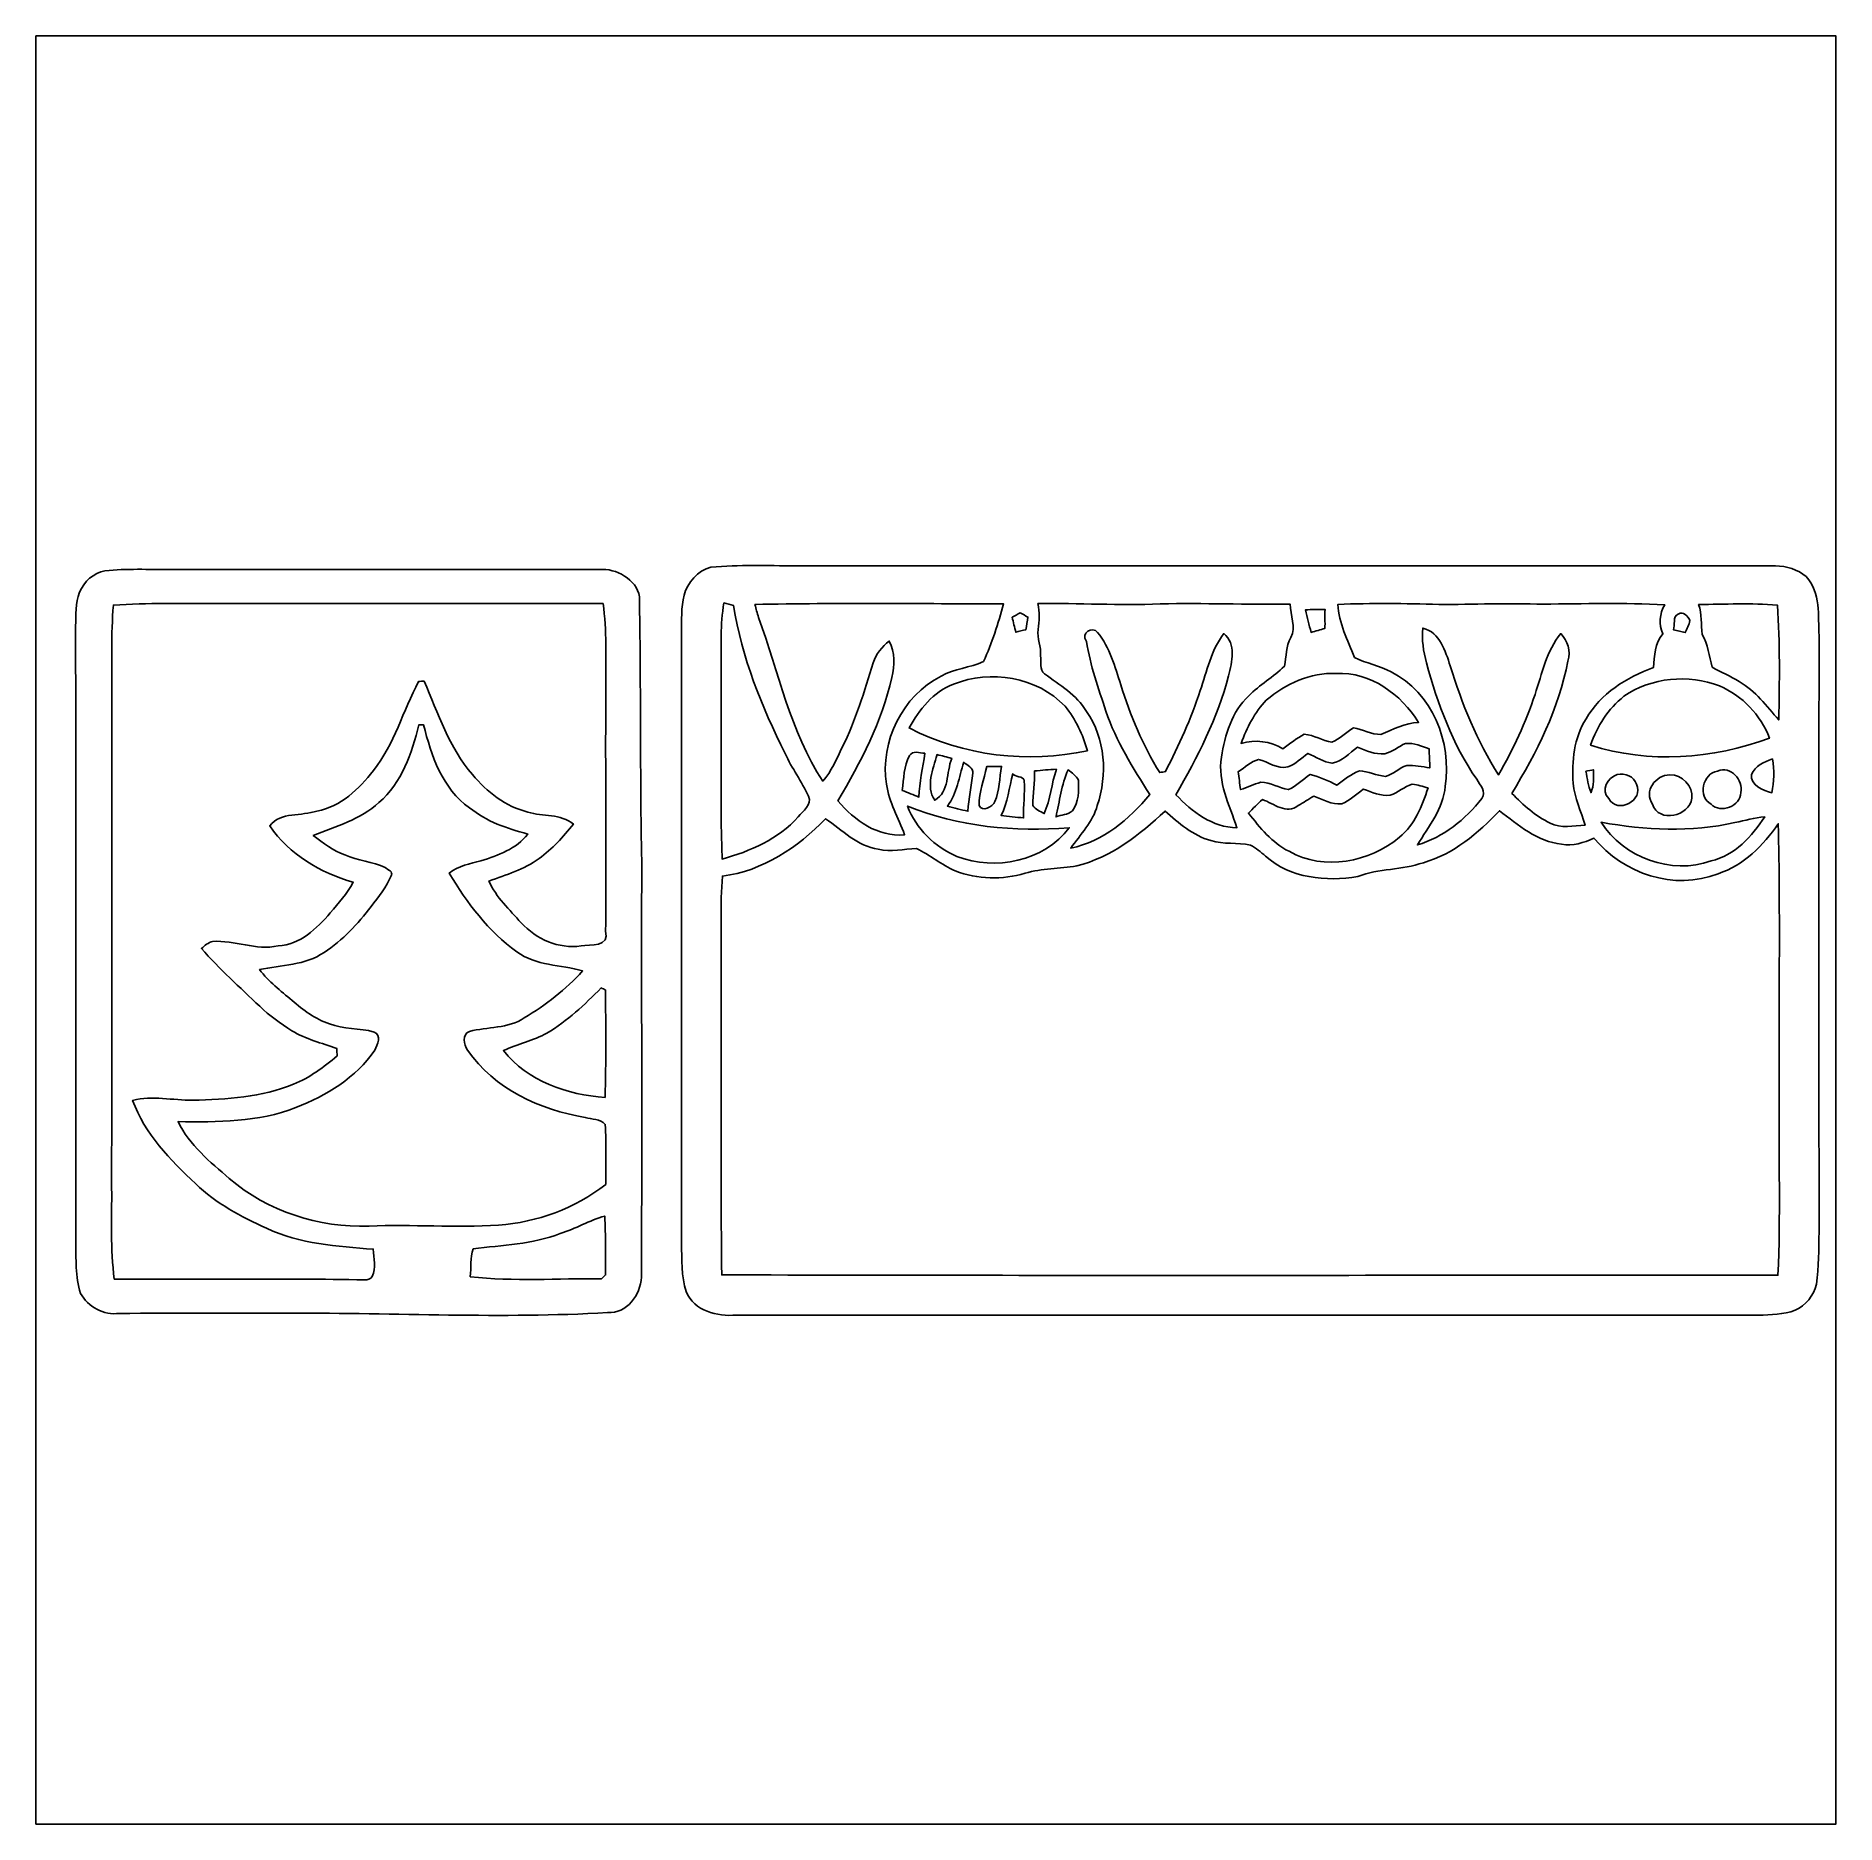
# Model space of a CAD drawing. Header units: centimetres. Extents: x -16.8 to 16.8, y -16.7 to 16.7.
import ezdxf

# ---------------------------------------------------------------- set-up
doc = ezdxf.new("R2010")
doc.units = ezdxf.units.CM
doc.header["$MEASUREMENT"] = 0
doc.layers.add('Layer 1', color=7, linetype='Continuous')

msp = doc.modelspace()

# ---------------------------------------------------------------- linework, layer by layer
at = {"layer": 'Layer 1', "color": 7}
for points, knots in [([(-16.77458, 16.66875), (-16.77458, 16.66875), (16.77458, 16.66875), (16.77458, 16.66875), (16.77458, 16.66875), (16.77458, 16.66875), (16.77458, -16.66875), (16.77458, -16.66875), (16.77458, -16.66875), (16.77458, -16.66875), (-16.77458, -16.66875), (-16.77458, -16.66875), (-16.77458, -16.66875), (-16.77458, -16.66875), (-16.77458, 16.66875), (-16.77458, 16.66875), (-16.77458, 16.66875), (-16.77458, 16.66875), (-16.77458, 16.66875), (-16.77458, 16.66875)], [0, 0, 0, 0, 0.16666667, 0.16666667, 0.16666667, 0.16666667, 0.33333333, 0.33333333, 0.33333333, 0.33333333, 0.5, 0.5, 0.5, 0.5, 0.66666667, 0.66666667, 0.66666667, 0.66666667, 1, 1, 1, 1]), ([(-15.48871, 6.69643), (-15.70249, 6.65974), (-15.88241, 6.49605), (-15.96073, 6.29708), (-15.96073, 6.29708), (-16.04151, 6.09565), (-16.02952, 5.87516), (-16.03622, 5.66279), (-16.03622, 5.66279), (-16.03093, 1.84079), (-16.03481, -1.9812), (-16.0341, -5.80355), (-16.0341, -5.80355), (-16.02352, -6.1281), (-16.0468, -6.46218), (-15.94485, -6.77616), (-15.94485, -6.77616), (-15.80656, -7.02733), (-15.51129, -7.18679), (-15.22307, -7.14834), (-15.22307, -7.14834), (-14.16473, -7.14375), (-13.10605, -7.14304), (-12.04736, -7.14304), (-12.04736, -7.14304), (-10.07216, -7.13916), (-8.09449, -7.24606), (-6.12069, -7.13352), (-6.12069, -7.13352), (-5.76439, -7.15539), (-5.5051, -6.80297), (-5.49063, -6.47453), (-5.49063, -6.47453), (-5.47723, -3.88761), (-5.49134, -1.29963), (-5.48464, 1.28764), (-5.48464, 1.28764), (-5.51921, 2.88678), (-5.49663, 4.48628), (-5.52732, 6.08542), (-5.52732, 6.08542), (-5.48181, 6.43961), (-5.83883, 6.69078), (-6.15386, 6.72077), (-6.15386, 6.72077), (-8.85896, 6.72324), (-11.56441, 6.71689), (-14.26986, 6.72218), (-14.26986, 6.72218), (-14.67626, 6.71971), (-15.08407, 6.74052), (-15.48871, 6.69643)], [0, 0, 0, 0, 0.07142857, 0.07142857, 0.07142857, 0.07142857, 0.14285714, 0.14285714, 0.14285714, 0.14285714, 0.21428571, 0.21428571, 0.21428571, 0.21428571, 0.28571429, 0.28571429, 0.28571429, 0.28571429, 0.35714286, 0.35714286, 0.35714286, 0.35714286, 0.42857143, 0.42857143, 0.42857143, 0.42857143, 0.5, 0.5, 0.5, 0.5, 0.57142857, 0.57142857, 0.57142857, 0.57142857, 0.64285714, 0.64285714, 0.64285714, 0.64285714, 0.71428571, 0.71428571, 0.71428571, 0.71428571, 0.78571429, 0.78571429, 0.78571429, 0.78571429, 0.85714286, 0.85714286, 0.85714286, 0.85714286, 1, 1, 1, 1]), ([(-4.09646, 6.77298), (-4.36492, 6.77157), (-4.56353, 6.5532), (-4.67007, 6.32954), (-4.67007, 6.32954), (-4.74663, 6.10517), (-4.74028, 5.8614), (-4.74592, 5.62716), (-4.74592, 5.62716), (-4.74416, 1.80516), (-4.74451, -2.01683), (-4.74592, -5.83882), (-4.74592, -5.83882), (-4.73251, -6.13904), (-4.74945, -6.45195), (-4.65702, -6.74264), (-4.65702, -6.74264), (-4.50709, -7.1053), (-4.07705, -7.21148), (-3.72251, -7.17973), (-3.72251, -7.17973), (2.62784, -7.17938), (8.97855, -7.17691), (15.3289, -7.18114), (15.3289, -7.18114), (15.55821, -7.17621), (15.79492, -7.17021), (16.01364, -7.09083), (16.01364, -7.09083), (16.2119, -7.0044), (16.35831, -6.81284), (16.40805, -6.604), (16.40805, -6.604), (16.45461, -6.2805), (16.45497, -5.95277), (16.45849, -5.62681), (16.45849, -5.62681), (16.45638, -1.92264), (16.45602, 1.78188), (16.45849, 5.48605), (16.45849, 5.48605), (16.43874, 5.85682), (16.49271, 6.28897), (16.21896, 6.58812), (16.21896, 6.58812), (16.06056, 6.72394), (15.85207, 6.78533), (15.64711, 6.79168), (15.64711, 6.79168), (9.59062, 6.79062), (3.53413, 6.79097), (-2.52236, 6.79132), (-2.52236, 6.79132), (-3.04694, 6.78639), (-3.57293, 6.8139), (-4.09646, 6.77298), (-4.09646, 6.77298), (-4.09646, 6.77298), (-4.09646, 6.77298), (-4.09646, 6.77298)], [0, 0, 0, 0, 0.0625, 0.0625, 0.0625, 0.0625, 0.125, 0.125, 0.125, 0.125, 0.1875, 0.1875, 0.1875, 0.1875, 0.25, 0.25, 0.25, 0.25, 0.3125, 0.3125, 0.3125, 0.3125, 0.375, 0.375, 0.375, 0.375, 0.4375, 0.4375, 0.4375, 0.4375, 0.5, 0.5, 0.5, 0.5, 0.5625, 0.5625, 0.5625, 0.5625, 0.625, 0.625, 0.625, 0.625, 0.6875, 0.6875, 0.6875, 0.6875, 0.75, 0.75, 0.75, 0.75, 0.8125, 0.8125, 0.8125, 0.8125, 0.875, 0.875, 0.875, 0.875, 1, 1, 1, 1]), ([(-15.33243, 6.0579), (-15.01422, 6.07977), (-14.69496, 6.08718), (-14.37569, 6.08683), (-14.37569, 6.08683), (-11.6519, 6.08506), (-8.92845, 6.08401), (-6.20466, 6.08683), (-6.20466, 6.08683), (-6.13445, 5.58412), (-6.15738, 5.07471), (-6.15386, 4.56847), (-6.15386, 4.56847), (-6.16303, 3.03953), (-6.14786, 1.51024), (-6.15774, -0.0187), (-6.15774, -0.0187), (-6.07272, -0.32032), (-6.44137, -0.27411), (-6.61529, -0.29598), (-6.61529, -0.29598), (-7.03721, -0.35913), (-7.44714, -0.16792), (-7.73254, 0.1337), (-7.73254, 0.1337), (-7.94597, 0.37994), (-8.20032, 0.60713), (-8.33191, 0.91158), (-8.33191, 0.91158), (-8.01264, 1.02941), (-7.6775, 1.12889), (-7.3981, 1.33032), (-7.3981, 1.33032), (-7.1568, 1.51412), (-6.94267, 1.73249), (-6.75922, 1.97414), (-6.75922, 1.97414), (-6.99629, 2.17523), (-7.32649, 2.10679), (-7.60518, 2.19992), (-7.60518, 2.19992), (-8.02464, 2.29553), (-8.36718, 2.57598), (-8.63918, 2.89701), (-8.63918, 2.89701), (-9.0745, 3.40007), (-9.27841, 4.04142), (-9.54193, 4.63973), (-9.54193, 4.63973), (-9.56733, 4.63832), (-9.61778, 4.6355), (-9.64318, 4.63409), (-9.64318, 4.63409), (-9.93281, 4.08446), (-10.09579, 3.4671), (-10.48703, 2.97321), (-10.48703, 2.97321), (-10.74984, 2.62678), (-11.09557, 2.30188), (-11.53724, 2.21827), (-11.53724, 2.21827), (-11.83005, 2.11526), (-12.2047, 2.20909), (-12.41848, 1.94169), (-12.41848, 1.94169), (-12.05689, 1.40406), (-11.47269, 1.07033), (-10.86273, 0.88935), (-10.86273, 0.88935), (-10.97492, 0.67804), (-11.13649, 0.49953), (-11.28889, 0.31715), (-11.28889, 0.31715), (-11.54324, 0.02505), (-11.85122, -0.2727), (-12.26256, -0.29563), (-12.26256, -0.29563), (-12.67354, -0.38841), (-13.07218, -0.18697), (-13.48246, -0.21237), (-13.48246, -0.21237), (-13.56395, -0.23424), (-13.62745, -0.29281), (-13.69236, -0.34325), (-13.69236, -0.34325), (-13.35405, -0.72637), (-12.97623, -1.07139), (-12.60475, -1.42169), (-12.60475, -1.42169), (-12.42378, -1.59773), (-12.21599, -1.74272), (-12.00432, -1.87925), (-12.00432, -1.87925), (-11.74679, -2.03553), (-11.45046, -2.10749), (-11.16894, -2.20804), (-11.16894, -2.20804), (-11.16683, -2.25496), (-11.16471, -2.30188), (-11.16224, -2.34879), (-11.16224, -2.34879), (-11.41307, -2.5527), (-11.67165, -2.75908), (-11.97751, -2.87408), (-11.97751, -2.87408), (-12.56771, -3.12526), (-13.21964, -3.15454), (-13.85147, -3.17465), (-13.85147, -3.17465), (-14.22365, -3.17853), (-14.60641, -3.07904), (-14.97295, -3.17747), (-14.97295, -3.17747), (-14.75423, -3.80294), (-14.26916, -4.2859), (-13.79855, -4.73146), (-13.79855, -4.73146), (-13.41931, -5.09588), (-12.95224, -5.34776), (-12.47669, -5.56225), (-12.47669, -5.56225), (-11.85651, -5.85223), (-11.16083, -5.90232), (-10.48773, -5.95066), (-10.48773, -5.95066), (-10.48032, -6.11964), (-10.42952, -6.30167), (-10.50925, -6.46042), (-10.50925, -6.46042), (-10.53324, -6.51439), (-10.59815, -6.52074), (-10.65001, -6.52251), (-10.65001, -6.52251), (-12.2047, -6.49676), (-13.75974, -6.51228), (-15.31479, -6.51016), (-15.31479, -6.51016), (-15.39169, -5.94854), (-15.35924, -5.37986), (-15.36488, -4.81542), (-15.36488, -4.81542), (-15.36171, -1.46403), (-15.36418, 1.88736), (-15.36418, 5.23875), (-15.36418, 5.23875), (-15.36277, 5.51251), (-15.35254, 5.78556), (-15.33243, 6.0579)], [0, 0, 0, 0, 0.02631579, 0.02631579, 0.02631579, 0.02631579, 0.05263158, 0.05263158, 0.05263158, 0.05263158, 0.07894737, 0.07894737, 0.07894737, 0.07894737, 0.10526316, 0.10526316, 0.10526316, 0.10526316, 0.13157895, 0.13157895, 0.13157895, 0.13157895, 0.15789474, 0.15789474, 0.15789474, 0.15789474, 0.18421053, 0.18421053, 0.18421053, 0.18421053, 0.21052632, 0.21052632, 0.21052632, 0.21052632, 0.23684211, 0.23684211, 0.23684211, 0.23684211, 0.26315789, 0.26315789, 0.26315789, 0.26315789, 0.28947368, 0.28947368, 0.28947368, 0.28947368, 0.31578947, 0.31578947, 0.31578947, 0.31578947, 0.34210526, 0.34210526, 0.34210526, 0.34210526, 0.36842105, 0.36842105, 0.36842105, 0.36842105, 0.39473684, 0.39473684, 0.39473684, 0.39473684, 0.42105263, 0.42105263, 0.42105263, 0.42105263, 0.44736842, 0.44736842, 0.44736842, 0.44736842, 0.47368421, 0.47368421, 0.47368421, 0.47368421, 0.5, 0.5, 0.5, 0.5, 0.52631579, 0.52631579, 0.52631579, 0.52631579, 0.55263158, 0.55263158, 0.55263158, 0.55263158, 0.57894737, 0.57894737, 0.57894737, 0.57894737, 0.60526316, 0.60526316, 0.60526316, 0.60526316, 0.63157895, 0.63157895, 0.63157895, 0.63157895, 0.65789474, 0.65789474, 0.65789474, 0.65789474, 0.68421053, 0.68421053, 0.68421053, 0.68421053, 0.71052632, 0.71052632, 0.71052632, 0.71052632, 0.73684211, 0.73684211, 0.73684211, 0.73684211, 0.76315789, 0.76315789, 0.76315789, 0.76315789, 0.78947368, 0.78947368, 0.78947368, 0.78947368, 0.81578947, 0.81578947, 0.81578947, 0.81578947, 0.84210526, 0.84210526, 0.84210526, 0.84210526, 0.86842105, 0.86842105, 0.86842105, 0.86842105, 0.89473684, 0.89473684, 0.89473684, 0.89473684, 0.92105263, 0.92105263, 0.92105263, 0.92105263, 0.94736842, 0.94736842, 0.94736842, 0.94736842, 1, 1, 1, 1]), ([(-3.95358, 6.09741), (-3.89361, 6.08154), (-3.83328, 6.06531), (-3.77331, 6.04873), (-3.77331, 6.04873), (-3.62056, 5.08141), (-3.24803, 4.16278), (-2.81376, 3.29036), (-2.81376, 3.29036), (-2.68499, 3.01519), (-2.50331, 2.76825), (-2.37561, 2.49273), (-2.37561, 2.49273), (-2.30364, 2.33539), (-2.48461, 2.21827), (-2.56858, 2.10996), (-2.56858, 2.10996), (-2.93829, 1.69404), (-3.46146, 1.4672), (-3.9878, 1.32221), (-3.9878, 1.32221), (-4.02449, 2.50966), (-3.99239, 3.69817), (-4.0072, 4.88597), (-4.0072, 4.88597), (-4.00015, 5.28955), (-4.02519, 5.69807), (-3.95358, 6.09741)], [0, 0, 0, 0, 0.125, 0.125, 0.125, 0.125, 0.25, 0.25, 0.25, 0.25, 0.375, 0.375, 0.375, 0.375, 0.5, 0.5, 0.5, 0.5, 0.625, 0.625, 0.625, 0.625, 0.75, 0.75, 0.75, 0.75, 1, 1, 1, 1]), ([(-3.37432, 6.06954), (-1.82986, 6.10341), (-0.28469, 6.08013), (1.26012, 6.08224), (1.26012, 6.08224), (1.15958, 5.71641), (1.04493, 5.34917), (0.88371, 5.00627), (0.88371, 5.00627), (0.63676, 4.88209), (0.33831, 4.87927), (0.09666, 4.73534), (0.09666, 4.73534), (-0.62371, 4.36527), (-1.05093, 3.51719), (-0.92216, 2.71639), (-0.92216, 2.71639), (-0.87701, 2.3816), (-0.69921, 2.0888), (-0.58491, 1.77588), (-0.58491, 1.77588), (-1.08973, 1.72614), (-1.51694, 2.04611), (-1.82704, 2.40736), (-1.82704, 2.40736), (-1.40511, 3.12984), (-1.00683, 3.88514), (-0.8255, 4.70888), (-0.8255, 4.70888), (-0.77223, 4.93289), (-0.76059, 5.17631), (-0.8703, 5.38551), (-0.8703, 5.38551), (-1.01106, 5.28708), (-1.11548, 5.14385), (-1.16805, 4.98052), (-1.16805, 4.98052), (-1.33844, 4.44853), (-1.49789, 3.90984), (-1.74625, 3.40783), (-1.74625, 3.40783), (-1.85702, 3.19193), (-1.9431, 2.95663), (-2.11032, 2.77566), (-2.11032, 2.77566), (-2.71392, 3.70381), (-2.93652, 4.80131), (-3.30729, 5.82824), (-3.30729, 5.82824), (-3.3334, 5.90762), (-3.35492, 5.9884), (-3.37432, 6.06954)], [0, 0, 0, 0, 0.07142857, 0.07142857, 0.07142857, 0.07142857, 0.14285714, 0.14285714, 0.14285714, 0.14285714, 0.21428571, 0.21428571, 0.21428571, 0.21428571, 0.28571429, 0.28571429, 0.28571429, 0.28571429, 0.35714286, 0.35714286, 0.35714286, 0.35714286, 0.42857143, 0.42857143, 0.42857143, 0.42857143, 0.5, 0.5, 0.5, 0.5, 0.57142857, 0.57142857, 0.57142857, 0.57142857, 0.64285714, 0.64285714, 0.64285714, 0.64285714, 0.71428571, 0.71428571, 0.71428571, 0.71428571, 0.78571429, 0.78571429, 0.78571429, 0.78571429, 0.85714286, 0.85714286, 0.85714286, 0.85714286, 1, 1, 1, 1]), ([(1.89936, 6.08647), (2.65959, 6.09812), (3.41983, 6.04732), (4.17971, 6.07942), (4.17971, 6.07942), (4.98651, 6.10235), (5.79332, 6.06072), (6.60012, 6.07554), (6.60012, 6.07554), (6.5973, 5.8734), (6.72571, 5.64374), (6.61141, 5.45218), (6.61141, 5.45218), (6.5211, 5.2899), (6.53097, 5.09446), (6.49393, 4.91737), (6.49393, 4.91737), (6.28932, 4.71629), (6.03038, 4.57376), (5.83036, 4.36492), (5.83036, 4.36492), (5.51497, 4.07141), (5.38445, 3.63608), (5.31883, 3.22333), (5.31883, 3.22333), (5.24616, 2.75837), (5.4677, 2.33362), (5.60917, 1.90606), (5.60917, 1.90606), (5.14456, 1.91311), (4.77732, 2.20416), (4.47111, 2.52095), (4.47111, 2.52095), (4.87116, 3.22509), (5.25321, 3.95217), (5.45465, 4.74133), (5.45465, 4.74133), (5.51427, 4.9978), (5.60141, 5.33753), (5.36328, 5.52662), (5.36328, 5.52662), (5.12339, 5.21476), (5.05531, 4.82282), (4.9216, 4.46264), (4.9216, 4.46264), (4.75968, 3.93841), (4.52261, 3.44311), (4.27814, 2.95346), (4.27814, 2.95346), (4.25168, 2.94922), (4.19806, 2.9404), (4.1716, 2.93617), (4.1716, 2.93617), (3.85198, 3.44276), (3.6195, 4.00085), (3.44417, 4.57271), (3.44417, 4.57271), (3.33516, 4.91102), (3.24273, 5.26874), (3.0099, 5.54849), (3.0099, 5.54849), (2.9277, 5.66632), (2.67794, 5.54496), (2.8067, 5.37916), (2.8067, 5.37916), (2.86985, 4.93183), (3.03248, 4.50709), (3.16689, 4.07811), (3.16689, 4.07811), (3.35492, 3.52002), (3.67559, 3.02331), (3.98286, 2.52589), (3.98286, 2.52589), (3.59974, 2.0641), (3.11679, 1.64641), (2.51248, 1.52682), (2.51248, 1.52682), (2.69064, 1.78118), (2.92312, 2.0133), (3.00637, 2.32128), (3.00637, 2.32128), (3.2004, 2.89525), (3.15771, 3.57046), (2.80423, 4.07494), (2.80423, 4.07494), (2.62502, 4.39032), (2.30082, 4.5653), (2.02283, 4.77767), (2.02283, 4.77767), (1.92052, 4.85493), (1.96391, 5.00556), (1.94839, 5.11104), (1.94839, 5.11104), (1.96638, 5.27826), (1.87466, 5.43525), (1.90606, 5.60141), (1.90606, 5.60141), (1.92793, 5.76298), (1.93287, 5.92631), (1.89936, 6.08647)], [0, 0, 0, 0, 0.03846154, 0.03846154, 0.03846154, 0.03846154, 0.07692308, 0.07692308, 0.07692308, 0.07692308, 0.11538462, 0.11538462, 0.11538462, 0.11538462, 0.15384615, 0.15384615, 0.15384615, 0.15384615, 0.19230769, 0.19230769, 0.19230769, 0.19230769, 0.23076923, 0.23076923, 0.23076923, 0.23076923, 0.26923077, 0.26923077, 0.26923077, 0.26923077, 0.30769231, 0.30769231, 0.30769231, 0.30769231, 0.34615385, 0.34615385, 0.34615385, 0.34615385, 0.38461538, 0.38461538, 0.38461538, 0.38461538, 0.42307692, 0.42307692, 0.42307692, 0.42307692, 0.46153846, 0.46153846, 0.46153846, 0.46153846, 0.5, 0.5, 0.5, 0.5, 0.53846154, 0.53846154, 0.53846154, 0.53846154, 0.57692308, 0.57692308, 0.57692308, 0.57692308, 0.61538462, 0.61538462, 0.61538462, 0.61538462, 0.65384615, 0.65384615, 0.65384615, 0.65384615, 0.69230769, 0.69230769, 0.69230769, 0.69230769, 0.73076923, 0.73076923, 0.73076923, 0.73076923, 0.76923077, 0.76923077, 0.76923077, 0.76923077, 0.80769231, 0.80769231, 0.80769231, 0.80769231, 0.84615385, 0.84615385, 0.84615385, 0.84615385, 0.88461538, 0.88461538, 0.88461538, 0.88461538, 0.92307692, 0.92307692, 0.92307692, 0.92307692, 1, 1, 1, 1]), ([(7.49053, 6.07201), (8.11671, 6.09494), (8.7436, 6.0893), (9.37013, 6.06954), (9.37013, 6.06954), (10.01959, 6.06989), (10.66835, 6.09635), (11.31782, 6.07448), (11.31782, 6.07448), (12.07206, 6.08365), (12.82771, 6.10411), (13.58159, 6.0639), (13.58159, 6.0639), (13.48669, 5.89315), (13.46729, 5.70265), (13.54843, 5.5245), (13.54843, 5.5245), (13.39709, 5.34846), (13.38933, 5.11281), (13.37204, 4.89126), (13.37204, 4.89126), (12.86969, 4.71064), (12.38391, 4.41149), (12.11721, 3.93418), (12.11721, 3.93418), (11.88579, 3.58316), (11.85192, 3.1436), (11.87591, 2.73509), (11.87591, 2.73509), (11.90166, 2.46168), (12.02478, 2.21368), (12.09887, 1.95263), (12.09887, 1.95263), (11.88191, 1.9498), (11.64802, 1.88524), (11.44799, 1.99284), (11.44799, 1.99284), (11.17177, 2.12266), (10.94634, 2.33257), (10.73291, 2.54529), (10.73291, 2.54529), (11.19434, 3.31188), (11.61133, 4.12962), (11.77713, 5.01544), (11.77713, 5.01544), (11.84134, 5.20312), (11.77361, 5.39115), (11.6459, 5.52803), (11.6459, 5.52803), (11.37532, 5.20559), (11.29841, 4.78014), (11.16471, 4.39279), (11.16471, 4.39279), (10.98832, 3.87174), (10.76219, 3.36621), (10.48279, 2.89172), (10.48279, 2.89172), (10.08556, 3.52108), (9.80158, 4.21499), (9.58462, 4.92478), (9.58462, 4.92478), (9.49325, 5.19712), (9.39482, 5.54778), (9.0738, 5.62786), (9.0738, 5.62786), (9.04522, 5.40985), (9.08861, 5.19183), (9.14153, 4.98087), (9.14153, 4.98087), (9.35143, 4.21887), (9.62378, 3.46216), (10.07957, 2.80952), (10.07957, 2.80952), (10.13742, 2.70545), (10.26654, 2.57457), (10.17517, 2.45463), (10.17517, 2.45463), (9.86931, 2.06199), (9.45586, 1.72791), (8.9729, 1.58644), (8.9729, 1.58644), (9.17928, 1.93075), (9.45691, 2.26095), (9.49007, 2.67758), (9.49007, 2.67758), (9.62096, 3.49814), (9.24842, 4.43195), (8.48254, 4.81118), (8.48254, 4.81118), (8.26699, 4.93077), (8.01723, 4.96888), (7.80027, 5.08247), (7.80027, 5.08247), (7.6648, 5.40067), (7.51346, 5.72135), (7.49053, 6.07201)], [0, 0, 0, 0, 0.04, 0.04, 0.04, 0.04, 0.08, 0.08, 0.08, 0.08, 0.12, 0.12, 0.12, 0.12, 0.16, 0.16, 0.16, 0.16, 0.2, 0.2, 0.2, 0.2, 0.24, 0.24, 0.24, 0.24, 0.28, 0.28, 0.28, 0.28, 0.32, 0.32, 0.32, 0.32, 0.36, 0.36, 0.36, 0.36, 0.4, 0.4, 0.4, 0.4, 0.44, 0.44, 0.44, 0.44, 0.48, 0.48, 0.48, 0.48, 0.52, 0.52, 0.52, 0.52, 0.56, 0.56, 0.56, 0.56, 0.6, 0.6, 0.6, 0.6, 0.64, 0.64, 0.64, 0.64, 0.68, 0.68, 0.68, 0.68, 0.72, 0.72, 0.72, 0.72, 0.76, 0.76, 0.76, 0.76, 0.8, 0.8, 0.8, 0.8, 0.84, 0.84, 0.84, 0.84, 0.88, 0.88, 0.88, 0.88, 0.92, 0.92, 0.92, 0.92, 1, 1, 1, 1]), ([(14.21201, 6.06743), (14.70201, 6.07448), (15.19273, 6.09671), (15.68274, 6.05649), (15.68274, 6.05649), (15.73107, 5.34458), (15.7226, 4.63021), (15.70778, 3.91689), (15.70778, 3.91689), (15.48165, 4.17336), (15.27704, 4.46193), (14.97048, 4.63021), (14.97048, 4.63021), (14.81349, 4.74133), (14.62546, 4.79637), (14.46601, 4.90149), (14.46601, 4.90149), (14.40886, 5.10716), (14.39263, 5.32553), (14.28009, 5.51215), (14.28009, 5.51215), (14.25716, 5.69666), (14.28115, 5.88821), (14.21201, 6.06743)], [0, 0, 0, 0, 0.14285714, 0.14285714, 0.14285714, 0.14285714, 0.28571429, 0.28571429, 0.28571429, 0.28571429, 0.42857143, 0.42857143, 0.42857143, 0.42857143, 0.57142857, 0.57142857, 0.57142857, 0.57142857, 0.71428571, 0.71428571, 0.71428571, 0.71428571, 1, 1, 1, 1]), ([(1.42134, 5.83247), (1.47073, 5.85929), (1.52047, 5.8861), (1.57021, 5.91256), (1.57021, 5.91256), (1.61749, 5.88645), (1.66511, 5.86034), (1.71274, 5.83389), (1.71274, 5.83389), (1.70004, 5.75592), (1.68769, 5.67761), (1.67534, 5.59894), (1.67534, 5.59894), (1.61255, 5.58377), (1.55011, 5.56789), (1.48766, 5.55202), (1.48766, 5.55202), (1.46403, 5.64515), (1.4411, 5.73969), (1.42134, 5.83247)], [0, 0, 0, 0, 0.16666667, 0.16666667, 0.16666667, 0.16666667, 0.33333333, 0.33333333, 0.33333333, 0.33333333, 0.5, 0.5, 0.5, 0.5, 0.66666667, 0.66666667, 0.66666667, 0.66666667, 1, 1, 1, 1]), ([(6.88446, 5.96724), (7.00617, 5.97535), (7.12823, 5.98064), (7.25099, 5.97747), (7.25099, 5.97747), (7.2457, 5.86176), (7.25276, 5.74005), (7.24958, 5.62257), (7.24958, 5.62257), (7.16386, 5.59823), (7.07778, 5.57389), (6.99206, 5.5499), (6.99206, 5.5499), (6.95254, 5.68819), (6.91727, 5.82718), (6.88446, 5.96724)], [0, 0, 0, 0, 0.2, 0.2, 0.2, 0.2, 0.4, 0.4, 0.4, 0.4, 0.6, 0.6, 0.6, 0.6, 1, 1, 1, 1]), ([(13.83418, 5.88786), (13.92626, 5.95489), (14.01727, 5.84906), (14.05149, 5.76862), (14.05149, 5.76862), (14.03526, 5.68995), (13.99787, 5.61763), (13.96577, 5.54426), (13.96577, 5.54426), (13.89168, 5.5626), (13.81795, 5.5813), (13.74422, 5.59964), (13.74422, 5.59964), (13.78409, 5.67478), (13.7227, 5.848), (13.83418, 5.88786)], [0, 0, 0, 0, 0.2, 0.2, 0.2, 0.2, 0.4, 0.4, 0.4, 0.4, 0.6, 0.6, 0.6, 0.6, 1, 1, 1, 1]), ([(0.32314, 4.58188), (1.01671, 4.86481), (1.88207, 4.7184), (2.407, 4.17089), (2.407, 4.17089), (2.60385, 3.92959), (2.7365, 3.64102), (2.82328, 3.34327), (2.82328, 3.34327), (1.70956, 3.10233), (0.51259, 3.24238), (-0.5013, 3.76661), (-0.5013, 3.76661), (-0.31115, 4.11092), (-0.05609, 4.43759), (0.32314, 4.58188)], [0, 0, 0, 0, 0.2, 0.2, 0.2, 0.2, 0.4, 0.4, 0.4, 0.4, 0.6, 0.6, 0.6, 0.6, 1, 1, 1, 1]), ([(6.15668, 4.28484), (6.51898, 4.58999), (6.97759, 4.80342), (7.46054, 4.78331), (7.46054, 4.78331), (8.09872, 4.81436), (8.67057, 4.39244), (8.99548, 3.86962), (8.99548, 3.86962), (8.74113, 3.86186), (8.52135, 3.74191), (8.29204, 3.64737), (8.29204, 3.64737), (8.11601, 3.64173), (7.95055, 3.74262), (7.77946, 3.76978), (7.77946, 3.76978), (7.64434, 3.68229), (7.52722, 3.56482), (7.3787, 3.49991), (7.3787, 3.49991), (7.20231, 3.52954), (7.04462, 3.63396), (6.864, 3.6509), (6.864, 3.6509), (6.72218, 3.57364), (6.59483, 3.47557), (6.46642, 3.37891), (6.46642, 3.37891), (6.23076, 3.52319), (5.9496, 3.55388), (5.68537, 3.47874), (5.68537, 3.47874), (5.79896, 3.76943), (5.93266, 4.06188), (6.15668, 4.28484)], [0, 0, 0, 0, 0.1, 0.1, 0.1, 0.1, 0.2, 0.2, 0.2, 0.2, 0.3, 0.3, 0.3, 0.3, 0.4, 0.4, 0.4, 0.4, 0.5, 0.5, 0.5, 0.5, 0.6, 0.6, 0.6, 0.6, 0.7, 0.7, 0.7, 0.7, 0.8, 0.8, 0.8, 0.8, 1, 1, 1, 1]), ([(12.82241, 4.35751), (13.33253, 4.71452), (14.02609, 4.77167), (14.60218, 4.55048), (14.60218, 4.55048), (15.02727, 4.36633), (15.37264, 4.01179), (15.53457, 3.57611), (15.53457, 3.57611), (14.47976, 3.18699), (13.27961, 3.09245), (12.20188, 3.4484), (12.20188, 3.4484), (12.32288, 3.79906), (12.52855, 4.12679), (12.82241, 4.35751)], [0, 0, 0, 0, 0.2, 0.2, 0.2, 0.2, 0.4, 0.4, 0.4, 0.4, 0.6, 0.6, 0.6, 0.6, 1, 1, 1, 1]), ([(-9.64106, 3.82517), (-9.61813, 3.82482), (-9.57298, 3.82482), (-9.5504, 3.82482), (-9.5504, 3.82482), (-9.40753, 3.25226), (-9.20291, 2.63172), (-8.6928, 2.27965), (-8.6928, 2.27965), (-8.38059, 2.01965), (-7.9943, 1.89371), (-7.60977, 1.78894), (-7.60977, 1.78894), (-7.81826, 1.51306), (-8.16222, 1.38889), (-8.48078, 1.2894), (-8.48078, 1.2894), (-8.68645, 1.24107), (-8.89953, 1.19133), (-9.07168, 1.06151), (-9.07168, 1.06151), (-8.74571, 0.50483), (-8.33861, -0.02328), (-7.81403, -0.40569), (-7.81403, -0.40569), (-7.45843, -0.67522), (-6.99629, -0.63888), (-6.58777, -0.76165), (-6.58777, -0.76165), (-6.89575, -1.11301), (-7.27745, -1.39594), (-7.67362, -1.63936), (-7.67362, -1.63936), (-7.97701, -1.83797), (-8.35872, -1.80587), (-8.69703, -1.89018), (-8.69703, -1.89018), (-8.83779, -1.95121), (-8.80216, -2.13678), (-8.72913, -2.23802), (-8.72913, -2.23802), (-8.23524, -2.96333), (-7.38152, -3.35421), (-6.53803, -3.49391), (-6.53803, -3.49391), (-6.41703, -3.53166), (-6.26004, -3.52284), (-6.16585, -3.62373), (-6.16585, -3.62373), (-6.14186, -3.99662), (-6.15456, -4.37056), (-6.15597, -4.74451), (-6.15597, -4.74451), (-6.72712, -5.19007), (-7.43338, -5.45218), (-8.15516, -5.50122), (-8.15516, -5.50122), (-8.95809, -5.55519), (-9.76242, -5.48464), (-10.56605, -5.51991), (-10.56605, -5.51991), (-11.50479, -5.55378), (-12.45376, -5.24475), (-13.17131, -4.63479), (-13.17131, -4.63479), (-13.53009, -4.3247), (-13.91638, -4.00791), (-14.12734, -3.57329), (-14.12734, -3.57329), (-13.39109, -3.58105), (-12.62909, -3.58563), (-11.93236, -3.31153), (-11.93236, -3.31153), (-11.36509, -3.08822), (-10.80629, -2.7559), (-10.46057, -2.23979), (-10.46057, -2.23979), (-10.40906, -2.1396), (-10.32757, -1.96039), (-10.47186, -1.90218), (-10.47186, -1.90218), (-10.74279, -1.82033), (-11.04265, -1.86161), (-11.30688, -1.74731), (-11.30688, -1.74731), (-11.57146, -1.66264), (-11.79266, -1.48837), (-12.00256, -1.31304), (-12.00256, -1.31304), (-12.21493, -1.13383), (-12.43824, -0.96097), (-12.60828, -0.73872), (-12.60828, -0.73872), (-12.20435, -0.65123), (-11.75526, -0.66252), (-11.40425, -0.41663), (-11.40425, -0.41663), (-11.05464, -0.1972), (-10.78124, 0.11783), (-10.52759, 0.43815), (-10.52759, 0.43815), (-10.39036, 0.61913), (-10.24431, 0.8001), (-10.15471, 1.01106), (-10.15471, 1.01106), (-10.11202, 1.08726), (-10.21503, 1.12571), (-10.26407, 1.1624), (-10.26407, 1.1624), (-10.50255, 1.27882), (-10.77701, 1.29081), (-11.01866, 1.40018), (-11.01866, 1.40018), (-11.23738, 1.4799), (-11.42294, 1.62137), (-11.60604, 1.76177), (-11.60604, 1.76177), (-11.18341, 1.9304), (-10.72727, 2.06269), (-10.38401, 2.37666), (-10.38401, 2.37666), (-9.95821, 2.7432), (-9.76489, 3.29389), (-9.64106, 3.82517)], [0, 0, 0, 0, 0.03125, 0.03125, 0.03125, 0.03125, 0.0625, 0.0625, 0.0625, 0.0625, 0.09375, 0.09375, 0.09375, 0.09375, 0.125, 0.125, 0.125, 0.125, 0.15625, 0.15625, 0.15625, 0.15625, 0.1875, 0.1875, 0.1875, 0.1875, 0.21875, 0.21875, 0.21875, 0.21875, 0.25, 0.25, 0.25, 0.25, 0.28125, 0.28125, 0.28125, 0.28125, 0.3125, 0.3125, 0.3125, 0.3125, 0.34375, 0.34375, 0.34375, 0.34375, 0.375, 0.375, 0.375, 0.375, 0.40625, 0.40625, 0.40625, 0.40625, 0.4375, 0.4375, 0.4375, 0.4375, 0.46875, 0.46875, 0.46875, 0.46875, 0.5, 0.5, 0.5, 0.5, 0.53125, 0.53125, 0.53125, 0.53125, 0.5625, 0.5625, 0.5625, 0.5625, 0.59375, 0.59375, 0.59375, 0.59375, 0.625, 0.625, 0.625, 0.625, 0.65625, 0.65625, 0.65625, 0.65625, 0.6875, 0.6875, 0.6875, 0.6875, 0.71875, 0.71875, 0.71875, 0.71875, 0.75, 0.75, 0.75, 0.75, 0.78125, 0.78125, 0.78125, 0.78125, 0.8125, 0.8125, 0.8125, 0.8125, 0.84375, 0.84375, 0.84375, 0.84375, 0.875, 0.875, 0.875, 0.875, 0.90625, 0.90625, 0.90625, 0.90625, 0.9375, 0.9375, 0.9375, 0.9375, 1, 1, 1, 1]), ([(8.75312, 3.47839), (8.90799, 3.49003), (9.05051, 3.42583), (9.19268, 3.37644), (9.19268, 3.37644), (9.19374, 3.25896), (9.20291, 3.13902), (9.20397, 3.02084), (9.20397, 3.02084), (9.06216, 3.04518), (8.91787, 3.0734), (8.77358, 3.06917), (8.77358, 3.06917), (8.63106, 3.02048), (8.52205, 2.89913), (8.37565, 2.86279), (8.37565, 2.86279), (8.2109, 2.88219), (8.05603, 2.95522), (7.89058, 2.97039), (7.89058, 2.97039), (7.73536, 2.90407), (7.60377, 2.79753), (7.46901, 2.6991), (7.46901, 2.6991), (7.31273, 2.78412), (7.14763, 2.85327), (6.97653, 2.90124), (6.97653, 2.90124), (6.8393, 2.80882), (6.72042, 2.68499), (6.56802, 2.61726), (6.56802, 2.61726), (6.39198, 2.64442), (6.23746, 2.75731), (6.05402, 2.75449), (6.05402, 2.75449), (5.92384, 2.72062), (5.80178, 2.66312), (5.67584, 2.61726), (5.67584, 2.61726), (5.65926, 2.73085), (5.64868, 2.83986), (5.63033, 2.95134), (5.63033, 2.95134), (5.75769, 3.02295), (5.86669, 3.14678), (6.01345, 3.17959), (6.01345, 3.17959), (6.19654, 3.13796), (6.35564, 2.99191), (6.55602, 3.03918), (6.55602, 3.03918), (6.69925, 3.09033), (6.80755, 3.20604), (6.93102, 3.29247), (6.93102, 3.29247), (7.07919, 3.22862), (7.21995, 3.12773), (7.38364, 3.11009), (7.38364, 3.11009), (7.57202, 3.14537), (7.70678, 3.29812), (7.8553, 3.40819), (7.8553, 3.40819), (8.01829, 3.3461), (8.18233, 3.26566), (8.36295, 3.28612), (8.36295, 3.28612), (8.50688, 3.31752), (8.61871, 3.42371), (8.75312, 3.47839)], [0, 0, 0, 0, 0.05263158, 0.05263158, 0.05263158, 0.05263158, 0.10526316, 0.10526316, 0.10526316, 0.10526316, 0.15789474, 0.15789474, 0.15789474, 0.15789474, 0.21052632, 0.21052632, 0.21052632, 0.21052632, 0.26315789, 0.26315789, 0.26315789, 0.26315789, 0.31578947, 0.31578947, 0.31578947, 0.31578947, 0.36842105, 0.36842105, 0.36842105, 0.36842105, 0.42105263, 0.42105263, 0.42105263, 0.42105263, 0.47368421, 0.47368421, 0.47368421, 0.47368421, 0.52631579, 0.52631579, 0.52631579, 0.52631579, 0.57894737, 0.57894737, 0.57894737, 0.57894737, 0.63157895, 0.63157895, 0.63157895, 0.63157895, 0.68421053, 0.68421053, 0.68421053, 0.68421053, 0.73684211, 0.73684211, 0.73684211, 0.73684211, 0.78947368, 0.78947368, 0.78947368, 0.78947368, 0.84210526, 0.84210526, 0.84210526, 0.84210526, 0.89473684, 0.89473684, 0.89473684, 0.89473684, 1, 1, 1, 1]), ([(-0.49671, 3.2512), (-0.43568, 3.34892), (-0.30374, 3.30235), (-0.21026, 3.296), (-0.21026, 3.296), (-0.23989, 3.02189), (-0.31574, 2.75449), (-0.3175, 2.47721), (-0.3175, 2.47721), (-0.42157, 2.51778), (-0.52493, 2.56152), (-0.62865, 2.6035), (-0.62865, 2.6035), (-0.59972, 2.82011), (-0.60149, 3.05364), (-0.49671, 3.2512)], [0, 0, 0, 0, 0.2, 0.2, 0.2, 0.2, 0.4, 0.4, 0.4, 0.4, 0.6, 0.6, 0.6, 0.6, 1, 1, 1, 1]), ([(0.0194, 3.27096), (0.11042, 3.24767), (0.20108, 3.22404), (0.2921, 3.20005), (0.2921, 3.20005), (0.18944, 2.93441), (0.25541, 2.58092), (-0.02399, 2.41829), (-0.02399, 2.41829), (-0.19791, 2.6857), (-0.05151, 2.99614), (0.0194, 3.27096)], [0, 0, 0, 0, 0.25, 0.25, 0.25, 0.25, 0.5, 0.5, 0.5, 0.5, 1, 1, 1, 1]), ([(0.51647, 3.12773), (0.58138, 3.07093), (0.69674, 3.02507), (0.68827, 2.92171), (0.68827, 2.92171), (0.65899, 2.6857), (0.61101, 2.45216), (0.59337, 2.21439), (0.59337, 2.21439), (0.46567, 2.24296), (0.33867, 2.27506), (0.21343, 2.3114), (0.21343, 2.3114), (0.39299, 2.55199), (0.42792, 2.85009), (0.51647, 3.12773)], [0, 0, 0, 0, 0.2, 0.2, 0.2, 0.2, 0.4, 0.4, 0.4, 0.4, 0.6, 0.6, 0.6, 0.6, 1, 1, 1, 1]), ([(0.94615, 3.048), (1.03823, 3.04941), (1.13065, 3.05047), (1.22343, 3.05082), (1.22343, 3.05082), (1.18216, 2.83245), (1.18745, 2.59891), (1.09749, 2.3936), (1.09749, 2.3936), (1.05445, 2.29517), (0.86113, 2.19216), (0.80398, 2.32304), (0.80398, 2.32304), (0.80116, 2.57246), (0.89394, 2.80776), (0.94615, 3.048)], [0, 0, 0, 0, 0.2, 0.2, 0.2, 0.2, 0.4, 0.4, 0.4, 0.4, 0.6, 0.6, 0.6, 0.6, 1, 1, 1, 1]), ([(14.56796, 2.96404), (14.81384, 3.06987), (15.04703, 2.79365), (15.00258, 2.56223), (15.00258, 2.56223), (14.9927, 2.30999), (14.62687, 2.16323), (14.44554, 2.34527), (14.44554, 2.34527), (14.18943, 2.48179), (14.29032, 2.92029), (14.56796, 2.96404)], [0, 0, 0, 0, 0.25, 0.25, 0.25, 0.25, 0.5, 0.5, 0.5, 0.5, 1, 1, 1, 1]), ([(15.19908, 2.90054), (15.26258, 3.06317), (15.44002, 3.12808), (15.5889, 3.18911), (15.5889, 3.18911), (15.63299, 2.98097), (15.61183, 2.76613), (15.57902, 2.55799), (15.57902, 2.55799), (15.41956, 2.59856), (15.17368, 2.69522), (15.19908, 2.90054)], [0, 0, 0, 0, 0.25, 0.25, 0.25, 0.25, 0.5, 0.5, 0.5, 0.5, 1, 1, 1, 1]), ([(1.43439, 2.9143), (1.45027, 2.8448), (1.64606, 2.87973), (1.64289, 2.77918), (1.64289, 2.77918), (1.65806, 2.55023), (1.62595, 2.32022), (1.63195, 2.09021), (1.63195, 2.09021), (1.49119, 2.10185), (1.35184, 2.11808), (1.21214, 2.13748), (1.21214, 2.13748), (1.34091, 2.37913), (1.35961, 2.65536), (1.43439, 2.9143)], [0, 0, 0, 0, 0.2, 0.2, 0.2, 0.2, 0.4, 0.4, 0.4, 0.4, 0.6, 0.6, 0.6, 0.6, 1, 1, 1, 1]), ([(1.83833, 2.9651), (1.97238, 2.97709), (2.10785, 2.99085), (2.24296, 2.99755), (2.24296, 2.99755), (2.15371, 2.72521), (2.13148, 2.43487), (2.01754, 2.17029), (2.01754, 2.17029), (1.94239, 2.21262), (1.85173, 2.24367), (1.80516, 2.32093), (1.80516, 2.32093), (1.80552, 2.53577), (1.84432, 2.74955), (1.83833, 2.9651)], [0, 0, 0, 0, 0.2, 0.2, 0.2, 0.2, 0.4, 0.4, 0.4, 0.4, 0.6, 0.6, 0.6, 0.6, 1, 1, 1, 1]), ([(2.46309, 2.98626), (2.53259, 2.92911), (2.61514, 2.8769), (2.65324, 2.79153), (2.65324, 2.79153), (2.66806, 2.59927), (2.65959, 2.38301), (2.54141, 2.22074), (2.54141, 2.22074), (2.46309, 2.14136), (2.32869, 2.15406), (2.23696, 2.10749), (2.23696, 2.10749), (2.30187, 2.40277), (2.33715, 2.70863), (2.46309, 2.98626)], [0, 0, 0, 0, 0.2, 0.2, 0.2, 0.2, 0.4, 0.4, 0.4, 0.4, 0.6, 0.6, 0.6, 0.6, 1, 1, 1, 1]), ([(8.46702, 2.51143), (8.61236, 2.56117), (8.72984, 2.6737), (8.87801, 2.71709), (8.87801, 2.71709), (8.9789, 2.71392), (9.07415, 2.67088), (9.17257, 2.64866), (9.17257, 2.64866), (9.05651, 2.31493), (8.92563, 1.95686), (8.63953, 1.73073), (8.63953, 1.73073), (8.07967, 1.264), (7.23582, 1.09326), (6.58036, 1.46685), (6.58036, 1.46685), (6.25792, 1.62348), (6.04238, 1.90888), (5.82295, 2.17911), (5.82295, 2.17911), (5.90832, 2.26483), (5.99511, 2.34879), (6.0833, 2.4317), (6.0833, 2.4317), (6.29673, 2.36008), (6.5345, 2.14277), (6.7497, 2.31987), (6.7497, 2.31987), (6.84777, 2.37666), (6.94443, 2.43628), (7.04003, 2.49837), (7.04003, 2.49837), (7.20619, 2.4324), (7.37552, 2.33751), (7.56144, 2.35021), (7.56144, 2.35021), (7.71313, 2.41512), (7.8359, 2.52836), (7.96431, 2.6289), (7.96431, 2.6289), (8.12624, 2.56928), (8.28851, 2.48991), (8.46702, 2.51143)], [0, 0, 0, 0, 0.08333333, 0.08333333, 0.08333333, 0.08333333, 0.16666667, 0.16666667, 0.16666667, 0.16666667, 0.25, 0.25, 0.25, 0.25, 0.33333333, 0.33333333, 0.33333333, 0.33333333, 0.41666667, 0.41666667, 0.41666667, 0.41666667, 0.5, 0.5, 0.5, 0.5, 0.58333333, 0.58333333, 0.58333333, 0.58333333, 0.66666667, 0.66666667, 0.66666667, 0.66666667, 0.75, 0.75, 0.75, 0.75, 0.83333333, 0.83333333, 0.83333333, 0.83333333, 1, 1, 1, 1]), ([(12.11404, 2.95981), (12.14896, 2.96686), (12.21881, 2.98062), (12.25374, 2.98768), (12.25374, 2.98768), (12.25656, 2.84445), (12.26361, 2.69628), (12.20858, 2.56046), (12.20858, 2.56046), (12.16131, 2.68923), (12.13309, 2.82469), (12.11404, 2.95981)], [0, 0, 0, 0, 0.25, 0.25, 0.25, 0.25, 0.5, 0.5, 0.5, 0.5, 1, 1, 1, 1]), ([(12.69577, 2.89631), (12.84005, 2.93123), (13.01362, 2.8702), (13.05313, 2.71709), (13.05313, 2.71709), (13.21012, 2.41794), (12.68871, 2.14983), (12.54125, 2.45216), (12.54125, 2.45216), (12.37686, 2.59786), (12.52044, 2.84798), (12.69577, 2.89631)], [0, 0, 0, 0, 0.25, 0.25, 0.25, 0.25, 0.5, 0.5, 0.5, 0.5, 1, 1, 1, 1]), ([(13.67755, 2.89066), (13.90791, 2.90513), (14.11005, 2.68217), (14.0903, 2.45674), (14.0903, 2.45674), (14.04302, 2.12019), (13.47399, 1.98508), (13.35405, 2.34597), (13.35405, 2.34597), (13.18507, 2.58128), (13.41226, 2.89525), (13.67755, 2.89066)], [0, 0, 0, 0, 0.25, 0.25, 0.25, 0.25, 0.5, 0.5, 0.5, 0.5, 1, 1, 1, 1]), ([(2.6229, 1.19556), (3.26355, 1.35784), (3.7973, 1.772), (4.27002, 2.21721), (4.27002, 2.21721), (4.52367, 1.99425), (4.78966, 1.76036), (5.12233, 1.66758), (5.12233, 1.66758), (5.36152, 1.59209), (5.61904, 1.63477), (5.86246, 1.58221), (5.86246, 1.58221), (5.963, 1.52612), (6.05296, 1.45168), (6.14327, 1.37971), (6.14327, 1.37971), (6.59624, 0.95991), (7.27639, 0.90064), (7.85954, 0.99695), (7.85954, 0.99695), (8.25394, 1.14794), (8.68609, 1.11654), (9.08332, 1.25518), (9.08332, 1.25518), (9.64847, 1.41252), (10.10214, 1.80904), (10.50078, 2.22321), (10.50078, 2.22321), (10.85391, 1.96427), (11.20387, 1.64218), (11.66072, 1.6002), (11.66072, 1.6002), (11.86709, 1.55893), (12.07699, 1.62666), (12.26361, 1.71238), (12.26361, 1.71238), (12.80795, 1.05128), (13.7601, 0.72284), (14.57642, 1.04987), (14.57642, 1.04987), (15.05797, 1.20579), (15.41604, 1.57692), (15.69896, 1.98049), (15.69896, 1.98049), (15.73812, 0.26846), (15.70567, -1.44463), (15.71625, -3.15736), (15.71625, -3.15736), (15.70426, -4.25027), (15.74306, -5.34423), (15.69332, -6.43678), (15.69332, -6.43678), (9.1313, -6.43467), (2.56928, -6.44807), (-3.99274, -6.43008), (-3.99274, -6.43008), (-4.01955, -4.48098), (-3.99556, -2.53118), (-4.00509, -0.58208), (-4.00509, -0.58208), (-3.99768, -0.05362), (-4.02484, 0.47696), (-3.97969, 1.00401), (-3.97969, 1.00401), (-3.22968, 1.10067), (-2.57387, 1.53987), (-2.05952, 2.07539), (-2.05952, 2.07539), (-1.74696, 1.86408), (-1.4665, 1.56281), (-1.07597, 1.50424), (-1.07597, 1.50424), (-0.84067, 1.44321), (-0.59972, 1.518), (-0.36195, 1.51871), (-0.36195, 1.51871), (-0.11359, 1.39383), (0.10654, 1.21849), (0.35983, 1.10102), (0.35983, 1.10102), (0.77294, 0.94015), (1.2386, 0.93239), (1.66229, 1.05833), (1.66229, 1.05833), (1.97344, 1.15358), (2.30434, 1.13736), (2.6229, 1.19556)], [0, 0, 0, 0, 0.04347826, 0.04347826, 0.04347826, 0.04347826, 0.08695652, 0.08695652, 0.08695652, 0.08695652, 0.13043478, 0.13043478, 0.13043478, 0.13043478, 0.17391304, 0.17391304, 0.17391304, 0.17391304, 0.2173913, 0.2173913, 0.2173913, 0.2173913, 0.26086957, 0.26086957, 0.26086957, 0.26086957, 0.30434783, 0.30434783, 0.30434783, 0.30434783, 0.34782609, 0.34782609, 0.34782609, 0.34782609, 0.39130435, 0.39130435, 0.39130435, 0.39130435, 0.43478261, 0.43478261, 0.43478261, 0.43478261, 0.47826087, 0.47826087, 0.47826087, 0.47826087, 0.52173913, 0.52173913, 0.52173913, 0.52173913, 0.56521739, 0.56521739, 0.56521739, 0.56521739, 0.60869565, 0.60869565, 0.60869565, 0.60869565, 0.65217391, 0.65217391, 0.65217391, 0.65217391, 0.69565217, 0.69565217, 0.69565217, 0.69565217, 0.73913043, 0.73913043, 0.73913043, 0.73913043, 0.7826087, 0.7826087, 0.7826087, 0.7826087, 0.82608696, 0.82608696, 0.82608696, 0.82608696, 0.86956522, 0.86956522, 0.86956522, 0.86956522, 0.91304348, 0.91304348, 0.91304348, 0.91304348, 1, 1, 1, 1]), ([(-0.53023, 2.30893), (0.42122, 1.91629), (1.46368, 1.83268), (2.4825, 1.90641), (2.4825, 1.90641), (2.01119, 1.27706), (1.10384, 1.09538), (0.38982, 1.37266), (0.38982, 1.37266), (-0.02328, 1.54799), (-0.37253, 1.88595), (-0.53023, 2.30893)], [0, 0, 0, 0, 0.25, 0.25, 0.25, 0.25, 0.5, 0.5, 0.5, 0.5, 1, 1, 1, 1]), ([(14.89181, 2.00519), (15.07631, 2.04047), (15.25799, 2.09656), (15.44637, 2.11243), (15.44637, 2.11243), (15.20931, 1.74837), (14.88793, 1.38677), (14.44519, 1.28905), (14.44519, 1.28905), (13.70189, 1.01635), (12.81818, 1.35431), (12.39591, 2.00872), (12.39591, 2.00872), (13.21788, 1.86161), (14.07266, 1.81434), (14.89181, 2.00519)], [0, 0, 0, 0, 0.2, 0.2, 0.2, 0.2, 0.4, 0.4, 0.4, 0.4, 0.6, 0.6, 0.6, 0.6, 1, 1, 1, 1]), ([(-7.25205, -1.92088), (-6.87035, -1.69898), (-6.54897, -1.39065), (-6.23958, -1.0795), (-6.23958, -1.0795), (-6.21947, -1.08973), (-6.17961, -1.11019), (-6.15985, -1.12042), (-6.15985, -1.12042), (-6.15456, -1.78752), (-6.14892, -2.45463), (-6.16691, -3.12173), (-6.16691, -3.12173), (-6.8707, -3.07622), (-7.61365, -2.82011), (-8.06238, -2.24861), (-8.06238, -2.24861), (-7.79956, -2.12161), (-7.50641, -2.06763), (-7.25205, -1.92088)], [0, 0, 0, 0, 0.16666667, 0.16666667, 0.16666667, 0.16666667, 0.33333333, 0.33333333, 0.33333333, 0.33333333, 0.5, 0.5, 0.5, 0.5, 0.66666667, 0.66666667, 0.66666667, 0.66666667, 1, 1, 1, 1]), ([(-7.00334, -5.65926), (-6.7183, -5.57142), (-6.46042, -5.41302), (-6.17291, -5.33365), (-6.17291, -5.33365), (-6.15703, -5.69877), (-6.15527, -6.06425), (-6.15809, -6.43008), (-6.15809, -6.43008), (-6.18384, -6.45442), (-6.20959, -6.47912), (-6.23535, -6.50416), (-6.23535, -6.50416), (-7.04921, -6.49217), (-7.86941, -6.55779), (-8.6801, -6.46606), (-8.6801, -6.46606), (-8.65646, -6.29391), (-8.69033, -6.11082), (-8.62612, -5.94678), (-8.62612, -5.94678), (-8.0832, -5.87163), (-7.52052, -5.86281), (-7.00334, -5.65926)], [0, 0, 0, 0, 0.14285714, 0.14285714, 0.14285714, 0.14285714, 0.28571429, 0.28571429, 0.28571429, 0.28571429, 0.42857143, 0.42857143, 0.42857143, 0.42857143, 0.57142857, 0.57142857, 0.57142857, 0.57142857, 0.71428571, 0.71428571, 0.71428571, 0.71428571, 1, 1, 1, 1])]:
    msp.add_open_spline(points, degree=3, knots=knots, dxfattribs=at)
at = {"layer": 'Layer 1', "color": 253}
for points, knots in [([(-15.48871, 6.69643), (-15.08407, 6.74052), (-14.67626, 6.71971), (-14.26986, 6.72218), (-14.26986, 6.72218), (-11.56441, 6.71689), (-8.85896, 6.72324), (-6.15386, 6.72077), (-6.15386, 6.72077), (-5.83883, 6.69078), (-5.48181, 6.43961), (-5.52732, 6.08542), (-5.52732, 6.08542), (-5.49663, 4.48628), (-5.51921, 2.88678), (-5.48464, 1.28764), (-5.48464, 1.28764), (-5.49134, -1.29963), (-5.47723, -3.88761), (-5.49063, -6.47453), (-5.49063, -6.47453), (-5.5051, -6.80297), (-5.76439, -7.15539), (-6.12069, -7.13352), (-6.12069, -7.13352), (-8.09449, -7.24606), (-10.07216, -7.13916), (-12.04736, -7.14304), (-12.04736, -7.14304), (-13.10605, -7.14304), (-14.16473, -7.14375), (-15.22307, -7.14834), (-15.22307, -7.14834), (-15.51129, -7.18679), (-15.80656, -7.02733), (-15.94485, -6.77616), (-15.94485, -6.77616), (-16.0468, -6.46218), (-16.02352, -6.1281), (-16.0341, -5.80355), (-16.0341, -5.80355), (-16.03481, -1.9812), (-16.03093, 1.84079), (-16.03622, 5.66279), (-16.03622, 5.66279), (-16.02952, 5.87516), (-16.04151, 6.09565), (-15.96073, 6.29708), (-15.96073, 6.29708), (-15.88241, 6.49605), (-15.70249, 6.65974), (-15.48871, 6.69643), (-15.48871, 6.69643), (-15.48871, 6.69643), (-15.48871, 6.69643), (-15.48871, 6.69643)], [0, 0, 0, 0, 0.06666667, 0.06666667, 0.06666667, 0.06666667, 0.13333333, 0.13333333, 0.13333333, 0.13333333, 0.2, 0.2, 0.2, 0.2, 0.26666667, 0.26666667, 0.26666667, 0.26666667, 0.33333333, 0.33333333, 0.33333333, 0.33333333, 0.4, 0.4, 0.4, 0.4, 0.46666667, 0.46666667, 0.46666667, 0.46666667, 0.53333333, 0.53333333, 0.53333333, 0.53333333, 0.6, 0.6, 0.6, 0.6, 0.66666667, 0.66666667, 0.66666667, 0.66666667, 0.73333333, 0.73333333, 0.73333333, 0.73333333, 0.8, 0.8, 0.8, 0.8, 0.86666667, 0.86666667, 0.86666667, 0.86666667, 1, 1, 1, 1]), ([(-4.09646, 6.77298), (-3.57293, 6.8139), (-3.04694, 6.78639), (-2.52236, 6.79132), (-2.52236, 6.79132), (3.53413, 6.79097), (9.59062, 6.79062), (15.64711, 6.79168), (15.64711, 6.79168), (15.85207, 6.78533), (16.06056, 6.72394), (16.21896, 6.58812), (16.21896, 6.58812), (16.49271, 6.28897), (16.43874, 5.85682), (16.45849, 5.48605), (16.45849, 5.48605), (16.45602, 1.78188), (16.45638, -1.92264), (16.45849, -5.62681), (16.45849, -5.62681), (16.45497, -5.95277), (16.45461, -6.2805), (16.40805, -6.604), (16.40805, -6.604), (16.35831, -6.81284), (16.2119, -7.0044), (16.01364, -7.09083), (16.01364, -7.09083), (15.79492, -7.17021), (15.55821, -7.17621), (15.3289, -7.18114), (15.3289, -7.18114), (8.97855, -7.17691), (2.62784, -7.17938), (-3.72251, -7.17973), (-3.72251, -7.17973), (-4.07705, -7.21148), (-4.50709, -7.1053), (-4.65702, -6.74264), (-4.65702, -6.74264), (-4.74945, -6.45195), (-4.73251, -6.13904), (-4.74592, -5.83882), (-4.74592, -5.83882), (-4.74451, -2.01683), (-4.74416, 1.80516), (-4.74592, 5.62716), (-4.74592, 5.62716), (-4.74028, 5.8614), (-4.74663, 6.10517), (-4.67007, 6.32954), (-4.67007, 6.32954), (-4.56353, 6.5532), (-4.36492, 6.77157), (-4.09646, 6.77298), (-4.09646, 6.77298), (-4.09646, 6.77298), (-4.09646, 6.77298), (-4.09646, 6.77298)], [0, 0, 0, 0, 0.0625, 0.0625, 0.0625, 0.0625, 0.125, 0.125, 0.125, 0.125, 0.1875, 0.1875, 0.1875, 0.1875, 0.25, 0.25, 0.25, 0.25, 0.3125, 0.3125, 0.3125, 0.3125, 0.375, 0.375, 0.375, 0.375, 0.4375, 0.4375, 0.4375, 0.4375, 0.5, 0.5, 0.5, 0.5, 0.5625, 0.5625, 0.5625, 0.5625, 0.625, 0.625, 0.625, 0.625, 0.6875, 0.6875, 0.6875, 0.6875, 0.75, 0.75, 0.75, 0.75, 0.8125, 0.8125, 0.8125, 0.8125, 0.875, 0.875, 0.875, 0.875, 1, 1, 1, 1]), ([(-15.33243, 6.0579), (-15.35254, 5.78556), (-15.36277, 5.51251), (-15.36418, 5.23875), (-15.36418, 5.23875), (-15.36418, 1.88736), (-15.36171, -1.46403), (-15.36488, -4.81542), (-15.36488, -4.81542), (-15.35924, -5.37986), (-15.39169, -5.94854), (-15.31479, -6.51016), (-15.31479, -6.51016), (-13.75974, -6.51228), (-12.2047, -6.49676), (-10.65001, -6.52251), (-10.65001, -6.52251), (-10.59815, -6.52074), (-10.53324, -6.51439), (-10.50925, -6.46042), (-10.50925, -6.46042), (-10.42952, -6.30167), (-10.48032, -6.11964), (-10.48773, -5.95066), (-10.48773, -5.95066), (-11.16083, -5.90232), (-11.85651, -5.85223), (-12.47669, -5.56225), (-12.47669, -5.56225), (-12.95224, -5.34776), (-13.41931, -5.09588), (-13.79855, -4.73146), (-13.79855, -4.73146), (-14.26916, -4.2859), (-14.75423, -3.80294), (-14.97295, -3.17747), (-14.97295, -3.17747), (-14.60641, -3.07904), (-14.22365, -3.17853), (-13.85147, -3.17465), (-13.85147, -3.17465), (-13.21964, -3.15454), (-12.56771, -3.12526), (-11.97751, -2.87408), (-11.97751, -2.87408), (-11.67165, -2.75908), (-11.41307, -2.5527), (-11.16224, -2.34879), (-11.16224, -2.34879), (-11.16471, -2.30188), (-11.16683, -2.25496), (-11.16894, -2.20804), (-11.16894, -2.20804), (-11.45046, -2.10749), (-11.74679, -2.03553), (-12.00432, -1.87925), (-12.00432, -1.87925), (-12.21599, -1.74272), (-12.42378, -1.59773), (-12.60475, -1.42169), (-12.60475, -1.42169), (-12.97623, -1.07139), (-13.35405, -0.72637), (-13.69236, -0.34325), (-13.69236, -0.34325), (-13.62745, -0.29281), (-13.56395, -0.23424), (-13.48246, -0.21237), (-13.48246, -0.21237), (-13.07218, -0.18697), (-12.67354, -0.38841), (-12.26256, -0.29563), (-12.26256, -0.29563), (-11.85122, -0.2727), (-11.54324, 0.02505), (-11.28889, 0.31715), (-11.28889, 0.31715), (-11.13649, 0.49953), (-10.97492, 0.67804), (-10.86273, 0.88935), (-10.86273, 0.88935), (-11.47269, 1.07033), (-12.05689, 1.40406), (-12.41848, 1.94169), (-12.41848, 1.94169), (-12.2047, 2.20909), (-11.83005, 2.11526), (-11.53724, 2.21827), (-11.53724, 2.21827), (-11.09557, 2.30188), (-10.74984, 2.62678), (-10.48703, 2.97321), (-10.48703, 2.97321), (-10.09579, 3.4671), (-9.93281, 4.08446), (-9.64318, 4.63409), (-9.64318, 4.63409), (-9.61778, 4.6355), (-9.56733, 4.63832), (-9.54193, 4.63973), (-9.54193, 4.63973), (-9.27841, 4.04142), (-9.0745, 3.40007), (-8.63918, 2.89701), (-8.63918, 2.89701), (-8.36718, 2.57598), (-8.02464, 2.29553), (-7.60518, 2.19992), (-7.60518, 2.19992), (-7.32649, 2.10679), (-6.99629, 2.17523), (-6.75922, 1.97414), (-6.75922, 1.97414), (-6.94267, 1.73249), (-7.1568, 1.51412), (-7.3981, 1.33032), (-7.3981, 1.33032), (-7.6775, 1.12889), (-8.01264, 1.02941), (-8.33191, 0.91158), (-8.33191, 0.91158), (-8.20032, 0.60713), (-7.94597, 0.37994), (-7.73254, 0.1337), (-7.73254, 0.1337), (-7.44714, -0.16792), (-7.03721, -0.35913), (-6.61529, -0.29598), (-6.61529, -0.29598), (-6.44137, -0.27411), (-6.07272, -0.32032), (-6.15774, -0.0187), (-6.15774, -0.0187), (-6.14786, 1.51024), (-6.16303, 3.03953), (-6.15386, 4.56847), (-6.15386, 4.56847), (-6.15738, 5.07471), (-6.13445, 5.58412), (-6.20466, 6.08683), (-6.20466, 6.08683), (-8.92845, 6.08401), (-11.6519, 6.08506), (-14.37569, 6.08683), (-14.37569, 6.08683), (-14.69496, 6.08718), (-15.01422, 6.07977), (-15.33243, 6.0579), (-15.33243, 6.0579), (-15.33243, 6.0579), (-15.33243, 6.0579), (-15.33243, 6.0579)], [0, 0, 0, 0, 0.02564103, 0.02564103, 0.02564103, 0.02564103, 0.05128205, 0.05128205, 0.05128205, 0.05128205, 0.07692308, 0.07692308, 0.07692308, 0.07692308, 0.1025641, 0.1025641, 0.1025641, 0.1025641, 0.12820513, 0.12820513, 0.12820513, 0.12820513, 0.15384615, 0.15384615, 0.15384615, 0.15384615, 0.17948718, 0.17948718, 0.17948718, 0.17948718, 0.20512821, 0.20512821, 0.20512821, 0.20512821, 0.23076923, 0.23076923, 0.23076923, 0.23076923, 0.25641026, 0.25641026, 0.25641026, 0.25641026, 0.28205128, 0.28205128, 0.28205128, 0.28205128, 0.30769231, 0.30769231, 0.30769231, 0.30769231, 0.33333333, 0.33333333, 0.33333333, 0.33333333, 0.35897436, 0.35897436, 0.35897436, 0.35897436, 0.38461538, 0.38461538, 0.38461538, 0.38461538, 0.41025641, 0.41025641, 0.41025641, 0.41025641, 0.43589744, 0.43589744, 0.43589744, 0.43589744, 0.46153846, 0.46153846, 0.46153846, 0.46153846, 0.48717949, 0.48717949, 0.48717949, 0.48717949, 0.51282051, 0.51282051, 0.51282051, 0.51282051, 0.53846154, 0.53846154, 0.53846154, 0.53846154, 0.56410256, 0.56410256, 0.56410256, 0.56410256, 0.58974359, 0.58974359, 0.58974359, 0.58974359, 0.61538462, 0.61538462, 0.61538462, 0.61538462, 0.64102564, 0.64102564, 0.64102564, 0.64102564, 0.66666667, 0.66666667, 0.66666667, 0.66666667, 0.69230769, 0.69230769, 0.69230769, 0.69230769, 0.71794872, 0.71794872, 0.71794872, 0.71794872, 0.74358974, 0.74358974, 0.74358974, 0.74358974, 0.76923077, 0.76923077, 0.76923077, 0.76923077, 0.79487179, 0.79487179, 0.79487179, 0.79487179, 0.82051282, 0.82051282, 0.82051282, 0.82051282, 0.84615385, 0.84615385, 0.84615385, 0.84615385, 0.87179487, 0.87179487, 0.87179487, 0.87179487, 0.8974359, 0.8974359, 0.8974359, 0.8974359, 0.92307692, 0.92307692, 0.92307692, 0.92307692, 0.94871795, 0.94871795, 0.94871795, 0.94871795, 1, 1, 1, 1]), ([(-3.95358, 6.09741), (-4.02519, 5.69807), (-4.00015, 5.28955), (-4.0072, 4.88597), (-4.0072, 4.88597), (-3.99239, 3.69817), (-4.02449, 2.50966), (-3.9878, 1.32221), (-3.9878, 1.32221), (-3.46146, 1.4672), (-2.93829, 1.69404), (-2.56858, 2.10996), (-2.56858, 2.10996), (-2.48461, 2.21827), (-2.30364, 2.33539), (-2.37561, 2.49273), (-2.37561, 2.49273), (-2.50331, 2.76825), (-2.68499, 3.01519), (-2.81376, 3.29036), (-2.81376, 3.29036), (-3.24803, 4.16278), (-3.62056, 5.08141), (-3.77331, 6.04873), (-3.77331, 6.04873), (-3.83328, 6.06531), (-3.89361, 6.08154), (-3.95358, 6.09741), (-3.95358, 6.09741), (-3.95358, 6.09741), (-3.95358, 6.09741), (-3.95358, 6.09741)], [0, 0, 0, 0, 0.11111111, 0.11111111, 0.11111111, 0.11111111, 0.22222222, 0.22222222, 0.22222222, 0.22222222, 0.33333333, 0.33333333, 0.33333333, 0.33333333, 0.44444444, 0.44444444, 0.44444444, 0.44444444, 0.55555556, 0.55555556, 0.55555556, 0.55555556, 0.66666667, 0.66666667, 0.66666667, 0.66666667, 0.77777778, 0.77777778, 0.77777778, 0.77777778, 1, 1, 1, 1]), ([(-3.37432, 6.06954), (-3.35492, 5.9884), (-3.3334, 5.90762), (-3.30729, 5.82824), (-3.30729, 5.82824), (-2.93652, 4.80131), (-2.71392, 3.70381), (-2.11032, 2.77566), (-2.11032, 2.77566), (-1.9431, 2.95663), (-1.85702, 3.19193), (-1.74625, 3.40783), (-1.74625, 3.40783), (-1.49789, 3.90984), (-1.33844, 4.44853), (-1.16805, 4.98052), (-1.16805, 4.98052), (-1.11548, 5.14385), (-1.01106, 5.28708), (-0.8703, 5.38551), (-0.8703, 5.38551), (-0.76059, 5.17631), (-0.77223, 4.93289), (-0.8255, 4.70888), (-0.8255, 4.70888), (-1.00683, 3.88514), (-1.40511, 3.12984), (-1.82704, 2.40736), (-1.82704, 2.40736), (-1.51694, 2.04611), (-1.08973, 1.72614), (-0.58491, 1.77588), (-0.58491, 1.77588), (-0.69921, 2.0888), (-0.87701, 2.3816), (-0.92216, 2.71639), (-0.92216, 2.71639), (-1.05093, 3.51719), (-0.62371, 4.36527), (0.09666, 4.73534), (0.09666, 4.73534), (0.33831, 4.87927), (0.63676, 4.88209), (0.88371, 5.00627), (0.88371, 5.00627), (1.04493, 5.34917), (1.15958, 5.71641), (1.26012, 6.08224), (1.26012, 6.08224), (-0.28469, 6.08013), (-1.82986, 6.10341), (-3.37432, 6.06954), (-3.37432, 6.06954), (-3.37432, 6.06954), (-3.37432, 6.06954), (-3.37432, 6.06954)], [0, 0, 0, 0, 0.06666667, 0.06666667, 0.06666667, 0.06666667, 0.13333333, 0.13333333, 0.13333333, 0.13333333, 0.2, 0.2, 0.2, 0.2, 0.26666667, 0.26666667, 0.26666667, 0.26666667, 0.33333333, 0.33333333, 0.33333333, 0.33333333, 0.4, 0.4, 0.4, 0.4, 0.46666667, 0.46666667, 0.46666667, 0.46666667, 0.53333333, 0.53333333, 0.53333333, 0.53333333, 0.6, 0.6, 0.6, 0.6, 0.66666667, 0.66666667, 0.66666667, 0.66666667, 0.73333333, 0.73333333, 0.73333333, 0.73333333, 0.8, 0.8, 0.8, 0.8, 0.86666667, 0.86666667, 0.86666667, 0.86666667, 1, 1, 1, 1]), ([(1.89936, 6.08647), (1.93287, 5.92631), (1.92793, 5.76298), (1.90606, 5.60141), (1.90606, 5.60141), (1.87466, 5.43525), (1.96638, 5.27826), (1.94839, 5.11104), (1.94839, 5.11104), (1.96391, 5.00556), (1.92052, 4.85493), (2.02283, 4.77767), (2.02283, 4.77767), (2.30082, 4.5653), (2.62502, 4.39032), (2.80423, 4.07494), (2.80423, 4.07494), (3.15771, 3.57046), (3.2004, 2.89525), (3.00637, 2.32128), (3.00637, 2.32128), (2.92312, 2.0133), (2.69064, 1.78118), (2.51248, 1.52682), (2.51248, 1.52682), (3.11679, 1.64641), (3.59974, 2.0641), (3.98286, 2.52589), (3.98286, 2.52589), (3.67559, 3.02331), (3.35492, 3.52002), (3.16689, 4.07811), (3.16689, 4.07811), (3.03248, 4.50709), (2.86985, 4.93183), (2.8067, 5.37916), (2.8067, 5.37916), (2.67794, 5.54496), (2.9277, 5.66632), (3.0099, 5.54849), (3.0099, 5.54849), (3.24273, 5.26874), (3.33516, 4.91102), (3.44417, 4.57271), (3.44417, 4.57271), (3.6195, 4.00085), (3.85198, 3.44276), (4.1716, 2.93617), (4.1716, 2.93617), (4.19806, 2.9404), (4.25168, 2.94922), (4.27814, 2.95346), (4.27814, 2.95346), (4.52261, 3.44311), (4.75968, 3.93841), (4.9216, 4.46264), (4.9216, 4.46264), (5.05531, 4.82282), (5.12339, 5.21476), (5.36328, 5.52662), (5.36328, 5.52662), (5.60141, 5.33753), (5.51427, 4.9978), (5.45465, 4.74133), (5.45465, 4.74133), (5.25321, 3.95217), (4.87116, 3.22509), (4.47111, 2.52095), (4.47111, 2.52095), (4.77732, 2.20416), (5.14456, 1.91311), (5.60917, 1.90606), (5.60917, 1.90606), (5.4677, 2.33362), (5.24616, 2.75837), (5.31883, 3.22333), (5.31883, 3.22333), (5.38445, 3.63608), (5.51497, 4.07141), (5.83036, 4.36492), (5.83036, 4.36492), (6.03038, 4.57376), (6.28932, 4.71629), (6.49393, 4.91737), (6.49393, 4.91737), (6.53097, 5.09446), (6.5211, 5.2899), (6.61141, 5.45218), (6.61141, 5.45218), (6.72571, 5.64374), (6.5973, 5.8734), (6.60012, 6.07554), (6.60012, 6.07554), (5.79332, 6.06072), (4.98651, 6.10235), (4.17971, 6.07942), (4.17971, 6.07942), (3.41983, 6.04732), (2.65959, 6.09812), (1.89936, 6.08647), (1.89936, 6.08647), (1.89936, 6.08647), (1.89936, 6.08647), (1.89936, 6.08647)], [0, 0, 0, 0, 0.03703704, 0.03703704, 0.03703704, 0.03703704, 0.07407407, 0.07407407, 0.07407407, 0.07407407, 0.11111111, 0.11111111, 0.11111111, 0.11111111, 0.14814815, 0.14814815, 0.14814815, 0.14814815, 0.18518519, 0.18518519, 0.18518519, 0.18518519, 0.22222222, 0.22222222, 0.22222222, 0.22222222, 0.25925926, 0.25925926, 0.25925926, 0.25925926, 0.2962963, 0.2962963, 0.2962963, 0.2962963, 0.33333333, 0.33333333, 0.33333333, 0.33333333, 0.37037037, 0.37037037, 0.37037037, 0.37037037, 0.40740741, 0.40740741, 0.40740741, 0.40740741, 0.44444444, 0.44444444, 0.44444444, 0.44444444, 0.48148148, 0.48148148, 0.48148148, 0.48148148, 0.51851852, 0.51851852, 0.51851852, 0.51851852, 0.55555556, 0.55555556, 0.55555556, 0.55555556, 0.59259259, 0.59259259, 0.59259259, 0.59259259, 0.62962963, 0.62962963, 0.62962963, 0.62962963, 0.66666667, 0.66666667, 0.66666667, 0.66666667, 0.7037037, 0.7037037, 0.7037037, 0.7037037, 0.74074074, 0.74074074, 0.74074074, 0.74074074, 0.77777778, 0.77777778, 0.77777778, 0.77777778, 0.81481481, 0.81481481, 0.81481481, 0.81481481, 0.85185185, 0.85185185, 0.85185185, 0.85185185, 0.88888889, 0.88888889, 0.88888889, 0.88888889, 0.92592593, 0.92592593, 0.92592593, 0.92592593, 1, 1, 1, 1]), ([(7.49053, 6.07201), (7.51346, 5.72135), (7.6648, 5.40067), (7.80027, 5.08247), (7.80027, 5.08247), (8.01723, 4.96888), (8.26699, 4.93077), (8.48254, 4.81118), (8.48254, 4.81118), (9.24842, 4.43195), (9.62096, 3.49814), (9.49007, 2.67758), (9.49007, 2.67758), (9.45691, 2.26095), (9.17928, 1.93075), (8.9729, 1.58644), (8.9729, 1.58644), (9.45586, 1.72791), (9.86931, 2.06199), (10.17517, 2.45463), (10.17517, 2.45463), (10.26654, 2.57457), (10.13742, 2.70545), (10.07957, 2.80952), (10.07957, 2.80952), (9.62378, 3.46216), (9.35143, 4.21887), (9.14153, 4.98087), (9.14153, 4.98087), (9.08861, 5.19183), (9.04522, 5.40985), (9.0738, 5.62786), (9.0738, 5.62786), (9.39482, 5.54778), (9.49325, 5.19712), (9.58462, 4.92478), (9.58462, 4.92478), (9.80158, 4.21499), (10.08556, 3.52108), (10.48279, 2.89172), (10.48279, 2.89172), (10.76219, 3.36621), (10.98832, 3.87174), (11.16471, 4.39279), (11.16471, 4.39279), (11.29841, 4.78014), (11.37532, 5.20559), (11.6459, 5.52803), (11.6459, 5.52803), (11.77361, 5.39115), (11.84134, 5.20312), (11.77713, 5.01544), (11.77713, 5.01544), (11.61133, 4.12962), (11.19434, 3.31188), (10.73291, 2.54529), (10.73291, 2.54529), (10.94634, 2.33257), (11.17177, 2.12266), (11.44799, 1.99284), (11.44799, 1.99284), (11.64802, 1.88524), (11.88191, 1.9498), (12.09887, 1.95263), (12.09887, 1.95263), (12.02478, 2.21368), (11.90166, 2.46168), (11.87591, 2.73509), (11.87591, 2.73509), (11.85192, 3.1436), (11.88579, 3.58316), (12.11721, 3.93418), (12.11721, 3.93418), (12.38391, 4.41149), (12.86969, 4.71064), (13.37204, 4.89126), (13.37204, 4.89126), (13.38933, 5.11281), (13.39709, 5.34846), (13.54843, 5.5245), (13.54843, 5.5245), (13.46729, 5.70265), (13.48669, 5.89315), (13.58159, 6.0639), (13.58159, 6.0639), (12.82771, 6.10411), (12.07206, 6.08365), (11.31782, 6.07448), (11.31782, 6.07448), (10.66835, 6.09635), (10.01959, 6.06989), (9.37013, 6.06954), (9.37013, 6.06954), (8.7436, 6.0893), (8.11671, 6.09494), (7.49053, 6.07201), (7.49053, 6.07201), (7.49053, 6.07201), (7.49053, 6.07201), (7.49053, 6.07201)], [0, 0, 0, 0, 0.03846154, 0.03846154, 0.03846154, 0.03846154, 0.07692308, 0.07692308, 0.07692308, 0.07692308, 0.11538462, 0.11538462, 0.11538462, 0.11538462, 0.15384615, 0.15384615, 0.15384615, 0.15384615, 0.19230769, 0.19230769, 0.19230769, 0.19230769, 0.23076923, 0.23076923, 0.23076923, 0.23076923, 0.26923077, 0.26923077, 0.26923077, 0.26923077, 0.30769231, 0.30769231, 0.30769231, 0.30769231, 0.34615385, 0.34615385, 0.34615385, 0.34615385, 0.38461538, 0.38461538, 0.38461538, 0.38461538, 0.42307692, 0.42307692, 0.42307692, 0.42307692, 0.46153846, 0.46153846, 0.46153846, 0.46153846, 0.5, 0.5, 0.5, 0.5, 0.53846154, 0.53846154, 0.53846154, 0.53846154, 0.57692308, 0.57692308, 0.57692308, 0.57692308, 0.61538462, 0.61538462, 0.61538462, 0.61538462, 0.65384615, 0.65384615, 0.65384615, 0.65384615, 0.69230769, 0.69230769, 0.69230769, 0.69230769, 0.73076923, 0.73076923, 0.73076923, 0.73076923, 0.76923077, 0.76923077, 0.76923077, 0.76923077, 0.80769231, 0.80769231, 0.80769231, 0.80769231, 0.84615385, 0.84615385, 0.84615385, 0.84615385, 0.88461538, 0.88461538, 0.88461538, 0.88461538, 0.92307692, 0.92307692, 0.92307692, 0.92307692, 1, 1, 1, 1]), ([(14.21201, 6.06743), (14.28115, 5.88821), (14.25716, 5.69666), (14.28009, 5.51215), (14.28009, 5.51215), (14.39263, 5.32553), (14.40886, 5.10716), (14.46601, 4.90149), (14.46601, 4.90149), (14.62546, 4.79637), (14.81349, 4.74133), (14.97048, 4.63021), (14.97048, 4.63021), (15.27704, 4.46193), (15.48165, 4.17336), (15.70778, 3.91689), (15.70778, 3.91689), (15.7226, 4.63021), (15.73107, 5.34458), (15.68274, 6.05649), (15.68274, 6.05649), (15.19273, 6.09671), (14.70201, 6.07448), (14.21201, 6.06743), (14.21201, 6.06743), (14.21201, 6.06743), (14.21201, 6.06743), (14.21201, 6.06743)], [0, 0, 0, 0, 0.125, 0.125, 0.125, 0.125, 0.25, 0.25, 0.25, 0.25, 0.375, 0.375, 0.375, 0.375, 0.5, 0.5, 0.5, 0.5, 0.625, 0.625, 0.625, 0.625, 0.75, 0.75, 0.75, 0.75, 1, 1, 1, 1]), ([(1.42134, 5.83247), (1.4411, 5.73969), (1.46403, 5.64515), (1.48766, 5.55202), (1.48766, 5.55202), (1.55011, 5.56789), (1.61255, 5.58377), (1.67534, 5.59894), (1.67534, 5.59894), (1.68769, 5.67761), (1.70004, 5.75592), (1.71274, 5.83389), (1.71274, 5.83389), (1.66511, 5.86034), (1.61749, 5.88645), (1.57021, 5.91256), (1.57021, 5.91256), (1.52047, 5.8861), (1.47073, 5.85929), (1.42134, 5.83247), (1.42134, 5.83247), (1.42134, 5.83247), (1.42134, 5.83247), (1.42134, 5.83247)], [0, 0, 0, 0, 0.14285714, 0.14285714, 0.14285714, 0.14285714, 0.28571429, 0.28571429, 0.28571429, 0.28571429, 0.42857143, 0.42857143, 0.42857143, 0.42857143, 0.57142857, 0.57142857, 0.57142857, 0.57142857, 0.71428571, 0.71428571, 0.71428571, 0.71428571, 1, 1, 1, 1]), ([(6.88446, 5.96724), (6.91727, 5.82718), (6.95254, 5.68819), (6.99206, 5.5499), (6.99206, 5.5499), (7.07778, 5.57389), (7.16386, 5.59823), (7.24958, 5.62257), (7.24958, 5.62257), (7.25276, 5.74005), (7.2457, 5.86176), (7.25099, 5.97747), (7.25099, 5.97747), (7.12823, 5.98064), (7.00617, 5.97535), (6.88446, 5.96724), (6.88446, 5.96724), (6.88446, 5.96724), (6.88446, 5.96724), (6.88446, 5.96724)], [0, 0, 0, 0, 0.16666667, 0.16666667, 0.16666667, 0.16666667, 0.33333333, 0.33333333, 0.33333333, 0.33333333, 0.5, 0.5, 0.5, 0.5, 0.66666667, 0.66666667, 0.66666667, 0.66666667, 1, 1, 1, 1]), ([(13.83418, 5.88786), (13.7227, 5.848), (13.78409, 5.67478), (13.74422, 5.59964), (13.74422, 5.59964), (13.81795, 5.5813), (13.89168, 5.5626), (13.96577, 5.54426), (13.96577, 5.54426), (13.99787, 5.61763), (14.03526, 5.68995), (14.05149, 5.76862), (14.05149, 5.76862), (14.01727, 5.84906), (13.92626, 5.95489), (13.83418, 5.88786), (13.83418, 5.88786), (13.83418, 5.88786), (13.83418, 5.88786), (13.83418, 5.88786)], [0, 0, 0, 0, 0.16666667, 0.16666667, 0.16666667, 0.16666667, 0.33333333, 0.33333333, 0.33333333, 0.33333333, 0.5, 0.5, 0.5, 0.5, 0.66666667, 0.66666667, 0.66666667, 0.66666667, 1, 1, 1, 1]), ([(0.32314, 4.58188), (-0.05609, 4.43759), (-0.31115, 4.11092), (-0.5013, 3.76661), (-0.5013, 3.76661), (0.51259, 3.24238), (1.70956, 3.10233), (2.82328, 3.34327), (2.82328, 3.34327), (2.7365, 3.64102), (2.60385, 3.92959), (2.407, 4.17089), (2.407, 4.17089), (1.88207, 4.7184), (1.01671, 4.86481), (0.32314, 4.58188), (0.32314, 4.58188), (0.32314, 4.58188), (0.32314, 4.58188), (0.32314, 4.58188)], [0, 0, 0, 0, 0.16666667, 0.16666667, 0.16666667, 0.16666667, 0.33333333, 0.33333333, 0.33333333, 0.33333333, 0.5, 0.5, 0.5, 0.5, 0.66666667, 0.66666667, 0.66666667, 0.66666667, 1, 1, 1, 1]), ([(6.15668, 4.28484), (5.93266, 4.06188), (5.79896, 3.76943), (5.68537, 3.47874), (5.68537, 3.47874), (5.9496, 3.55388), (6.23076, 3.52319), (6.46642, 3.37891), (6.46642, 3.37891), (6.59483, 3.47557), (6.72218, 3.57364), (6.864, 3.6509), (6.864, 3.6509), (7.04462, 3.63396), (7.20231, 3.52954), (7.3787, 3.49991), (7.3787, 3.49991), (7.52722, 3.56482), (7.64434, 3.68229), (7.77946, 3.76978), (7.77946, 3.76978), (7.95055, 3.74262), (8.11601, 3.64173), (8.29204, 3.64737), (8.29204, 3.64737), (8.52135, 3.74191), (8.74113, 3.86186), (8.99548, 3.86962), (8.99548, 3.86962), (8.67057, 4.39244), (8.09872, 4.81436), (7.46054, 4.78331), (7.46054, 4.78331), (6.97759, 4.80342), (6.51898, 4.58999), (6.15668, 4.28484), (6.15668, 4.28484), (6.15668, 4.28484), (6.15668, 4.28484), (6.15668, 4.28484)], [0, 0, 0, 0, 0.09090909, 0.09090909, 0.09090909, 0.09090909, 0.18181818, 0.18181818, 0.18181818, 0.18181818, 0.27272727, 0.27272727, 0.27272727, 0.27272727, 0.36363636, 0.36363636, 0.36363636, 0.36363636, 0.45454545, 0.45454545, 0.45454545, 0.45454545, 0.54545455, 0.54545455, 0.54545455, 0.54545455, 0.63636364, 0.63636364, 0.63636364, 0.63636364, 0.72727273, 0.72727273, 0.72727273, 0.72727273, 0.81818182, 0.81818182, 0.81818182, 0.81818182, 1, 1, 1, 1]), ([(12.82241, 4.35751), (12.52855, 4.12679), (12.32288, 3.79906), (12.20188, 3.4484), (12.20188, 3.4484), (13.27961, 3.09245), (14.47976, 3.18699), (15.53457, 3.57611), (15.53457, 3.57611), (15.37264, 4.01179), (15.02727, 4.36633), (14.60218, 4.55048), (14.60218, 4.55048), (14.02609, 4.77167), (13.33253, 4.71452), (12.82241, 4.35751), (12.82241, 4.35751), (12.82241, 4.35751), (12.82241, 4.35751), (12.82241, 4.35751)], [0, 0, 0, 0, 0.16666667, 0.16666667, 0.16666667, 0.16666667, 0.33333333, 0.33333333, 0.33333333, 0.33333333, 0.5, 0.5, 0.5, 0.5, 0.66666667, 0.66666667, 0.66666667, 0.66666667, 1, 1, 1, 1]), ([(-9.64106, 3.82517), (-9.76489, 3.29389), (-9.95821, 2.7432), (-10.38401, 2.37666), (-10.38401, 2.37666), (-10.72727, 2.06269), (-11.18341, 1.9304), (-11.60604, 1.76177), (-11.60604, 1.76177), (-11.42294, 1.62137), (-11.23738, 1.4799), (-11.01866, 1.40018), (-11.01866, 1.40018), (-10.77701, 1.29081), (-10.50255, 1.27882), (-10.26407, 1.1624), (-10.26407, 1.1624), (-10.21503, 1.12571), (-10.11202, 1.08726), (-10.15471, 1.01106), (-10.15471, 1.01106), (-10.24431, 0.8001), (-10.39036, 0.61913), (-10.52759, 0.43815), (-10.52759, 0.43815), (-10.78124, 0.11783), (-11.05464, -0.1972), (-11.40425, -0.41663), (-11.40425, -0.41663), (-11.75526, -0.66252), (-12.20435, -0.65123), (-12.60828, -0.73872), (-12.60828, -0.73872), (-12.43824, -0.96097), (-12.21493, -1.13383), (-12.00256, -1.31304), (-12.00256, -1.31304), (-11.79266, -1.48837), (-11.57146, -1.66264), (-11.30688, -1.74731), (-11.30688, -1.74731), (-11.04265, -1.86161), (-10.74279, -1.82033), (-10.47186, -1.90218), (-10.47186, -1.90218), (-10.32757, -1.96039), (-10.40906, -2.1396), (-10.46057, -2.23979), (-10.46057, -2.23979), (-10.80629, -2.7559), (-11.36509, -3.08822), (-11.93236, -3.31153), (-11.93236, -3.31153), (-12.62909, -3.58563), (-13.39109, -3.58105), (-14.12734, -3.57329), (-14.12734, -3.57329), (-13.91638, -4.00791), (-13.53009, -4.3247), (-13.17131, -4.63479), (-13.17131, -4.63479), (-12.45376, -5.24475), (-11.50479, -5.55378), (-10.56605, -5.51991), (-10.56605, -5.51991), (-9.76242, -5.48464), (-8.95809, -5.55519), (-8.15516, -5.50122), (-8.15516, -5.50122), (-7.43338, -5.45218), (-6.72712, -5.19007), (-6.15597, -4.74451), (-6.15597, -4.74451), (-6.15456, -4.37056), (-6.14186, -3.99662), (-6.16585, -3.62373), (-6.16585, -3.62373), (-6.26004, -3.52284), (-6.41703, -3.53166), (-6.53803, -3.49391), (-6.53803, -3.49391), (-7.38152, -3.35421), (-8.23524, -2.96333), (-8.72913, -2.23802), (-8.72913, -2.23802), (-8.80216, -2.13678), (-8.83779, -1.95121), (-8.69703, -1.89018), (-8.69703, -1.89018), (-8.35872, -1.80587), (-7.97701, -1.83797), (-7.67362, -1.63936), (-7.67362, -1.63936), (-7.27745, -1.39594), (-6.89575, -1.11301), (-6.58777, -0.76165), (-6.58777, -0.76165), (-6.99629, -0.63888), (-7.45843, -0.67522), (-7.81403, -0.40569), (-7.81403, -0.40569), (-8.33861, -0.02328), (-8.74571, 0.50483), (-9.07168, 1.06151), (-9.07168, 1.06151), (-8.89953, 1.19133), (-8.68645, 1.24107), (-8.48078, 1.2894), (-8.48078, 1.2894), (-8.16222, 1.38889), (-7.81826, 1.51306), (-7.60977, 1.78894), (-7.60977, 1.78894), (-7.9943, 1.89371), (-8.38059, 2.01965), (-8.6928, 2.27965), (-8.6928, 2.27965), (-9.20291, 2.63172), (-9.40753, 3.25226), (-9.5504, 3.82482), (-9.5504, 3.82482), (-9.57298, 3.82482), (-9.61813, 3.82482), (-9.64106, 3.82517), (-9.64106, 3.82517), (-9.64106, 3.82517), (-9.64106, 3.82517), (-9.64106, 3.82517)], [0, 0, 0, 0, 0.03030303, 0.03030303, 0.03030303, 0.03030303, 0.06060606, 0.06060606, 0.06060606, 0.06060606, 0.09090909, 0.09090909, 0.09090909, 0.09090909, 0.12121212, 0.12121212, 0.12121212, 0.12121212, 0.15151515, 0.15151515, 0.15151515, 0.15151515, 0.18181818, 0.18181818, 0.18181818, 0.18181818, 0.21212121, 0.21212121, 0.21212121, 0.21212121, 0.24242424, 0.24242424, 0.24242424, 0.24242424, 0.27272727, 0.27272727, 0.27272727, 0.27272727, 0.3030303, 0.3030303, 0.3030303, 0.3030303, 0.33333333, 0.33333333, 0.33333333, 0.33333333, 0.36363636, 0.36363636, 0.36363636, 0.36363636, 0.39393939, 0.39393939, 0.39393939, 0.39393939, 0.42424242, 0.42424242, 0.42424242, 0.42424242, 0.45454545, 0.45454545, 0.45454545, 0.45454545, 0.48484848, 0.48484848, 0.48484848, 0.48484848, 0.51515152, 0.51515152, 0.51515152, 0.51515152, 0.54545455, 0.54545455, 0.54545455, 0.54545455, 0.57575758, 0.57575758, 0.57575758, 0.57575758, 0.60606061, 0.60606061, 0.60606061, 0.60606061, 0.63636364, 0.63636364, 0.63636364, 0.63636364, 0.66666667, 0.66666667, 0.66666667, 0.66666667, 0.6969697, 0.6969697, 0.6969697, 0.6969697, 0.72727273, 0.72727273, 0.72727273, 0.72727273, 0.75757576, 0.75757576, 0.75757576, 0.75757576, 0.78787879, 0.78787879, 0.78787879, 0.78787879, 0.81818182, 0.81818182, 0.81818182, 0.81818182, 0.84848485, 0.84848485, 0.84848485, 0.84848485, 0.87878788, 0.87878788, 0.87878788, 0.87878788, 0.90909091, 0.90909091, 0.90909091, 0.90909091, 0.93939394, 0.93939394, 0.93939394, 0.93939394, 1, 1, 1, 1]), ([(8.75312, 3.47839), (8.61871, 3.42371), (8.50688, 3.31752), (8.36295, 3.28612), (8.36295, 3.28612), (8.18233, 3.26566), (8.01829, 3.3461), (7.8553, 3.40819), (7.8553, 3.40819), (7.70678, 3.29812), (7.57202, 3.14537), (7.38364, 3.11009), (7.38364, 3.11009), (7.21995, 3.12773), (7.07919, 3.22862), (6.93102, 3.29247), (6.93102, 3.29247), (6.80755, 3.20604), (6.69925, 3.09033), (6.55602, 3.03918), (6.55602, 3.03918), (6.35564, 2.99191), (6.19654, 3.13796), (6.01345, 3.17959), (6.01345, 3.17959), (5.86669, 3.14678), (5.75769, 3.02295), (5.63033, 2.95134), (5.63033, 2.95134), (5.64868, 2.83986), (5.65926, 2.73085), (5.67584, 2.61726), (5.67584, 2.61726), (5.80178, 2.66312), (5.92384, 2.72062), (6.05402, 2.75449), (6.05402, 2.75449), (6.23746, 2.75731), (6.39198, 2.64442), (6.56802, 2.61726), (6.56802, 2.61726), (6.72042, 2.68499), (6.8393, 2.80882), (6.97653, 2.90124), (6.97653, 2.90124), (7.14763, 2.85327), (7.31273, 2.78412), (7.46901, 2.6991), (7.46901, 2.6991), (7.60377, 2.79753), (7.73536, 2.90407), (7.89058, 2.97039), (7.89058, 2.97039), (8.05603, 2.95522), (8.2109, 2.88219), (8.37565, 2.86279), (8.37565, 2.86279), (8.52205, 2.89913), (8.63106, 3.02048), (8.77358, 3.06917), (8.77358, 3.06917), (8.91787, 3.0734), (9.06216, 3.04518), (9.20397, 3.02084), (9.20397, 3.02084), (9.20291, 3.13902), (9.19374, 3.25896), (9.19268, 3.37644), (9.19268, 3.37644), (9.05051, 3.42583), (8.90799, 3.49003), (8.75312, 3.47839), (8.75312, 3.47839), (8.75312, 3.47839), (8.75312, 3.47839), (8.75312, 3.47839)], [0, 0, 0, 0, 0.05, 0.05, 0.05, 0.05, 0.1, 0.1, 0.1, 0.1, 0.15, 0.15, 0.15, 0.15, 0.2, 0.2, 0.2, 0.2, 0.25, 0.25, 0.25, 0.25, 0.3, 0.3, 0.3, 0.3, 0.35, 0.35, 0.35, 0.35, 0.4, 0.4, 0.4, 0.4, 0.45, 0.45, 0.45, 0.45, 0.5, 0.5, 0.5, 0.5, 0.55, 0.55, 0.55, 0.55, 0.6, 0.6, 0.6, 0.6, 0.65, 0.65, 0.65, 0.65, 0.7, 0.7, 0.7, 0.7, 0.75, 0.75, 0.75, 0.75, 0.8, 0.8, 0.8, 0.8, 0.85, 0.85, 0.85, 0.85, 0.9, 0.9, 0.9, 0.9, 1, 1, 1, 1]), ([(-0.49671, 3.2512), (-0.60149, 3.05364), (-0.59972, 2.82011), (-0.62865, 2.6035), (-0.62865, 2.6035), (-0.52493, 2.56152), (-0.42157, 2.51778), (-0.3175, 2.47721), (-0.3175, 2.47721), (-0.31574, 2.75449), (-0.23989, 3.02189), (-0.21026, 3.296), (-0.21026, 3.296), (-0.30374, 3.30235), (-0.43568, 3.34892), (-0.49671, 3.2512), (-0.49671, 3.2512), (-0.49671, 3.2512), (-0.49671, 3.2512), (-0.49671, 3.2512)], [0, 0, 0, 0, 0.16666667, 0.16666667, 0.16666667, 0.16666667, 0.33333333, 0.33333333, 0.33333333, 0.33333333, 0.5, 0.5, 0.5, 0.5, 0.66666667, 0.66666667, 0.66666667, 0.66666667, 1, 1, 1, 1]), ([(0.0194, 3.27096), (-0.05151, 2.99614), (-0.19791, 2.6857), (-0.02399, 2.41829), (-0.02399, 2.41829), (0.25541, 2.58092), (0.18944, 2.93441), (0.2921, 3.20005), (0.2921, 3.20005), (0.20108, 3.22404), (0.11042, 3.24767), (0.0194, 3.27096), (0.0194, 3.27096), (0.0194, 3.27096), (0.0194, 3.27096), (0.0194, 3.27096)], [0, 0, 0, 0, 0.2, 0.2, 0.2, 0.2, 0.4, 0.4, 0.4, 0.4, 0.6, 0.6, 0.6, 0.6, 1, 1, 1, 1]), ([(0.51647, 3.12773), (0.42792, 2.85009), (0.39299, 2.55199), (0.21343, 2.3114), (0.21343, 2.3114), (0.33867, 2.27506), (0.46567, 2.24296), (0.59337, 2.21439), (0.59337, 2.21439), (0.61101, 2.45216), (0.65899, 2.6857), (0.68827, 2.92171), (0.68827, 2.92171), (0.69674, 3.02507), (0.58138, 3.07093), (0.51647, 3.12773), (0.51647, 3.12773), (0.51647, 3.12773), (0.51647, 3.12773), (0.51647, 3.12773)], [0, 0, 0, 0, 0.16666667, 0.16666667, 0.16666667, 0.16666667, 0.33333333, 0.33333333, 0.33333333, 0.33333333, 0.5, 0.5, 0.5, 0.5, 0.66666667, 0.66666667, 0.66666667, 0.66666667, 1, 1, 1, 1]), ([(0.94615, 3.048), (0.89394, 2.80776), (0.80116, 2.57246), (0.80398, 2.32304), (0.80398, 2.32304), (0.86113, 2.19216), (1.05445, 2.29517), (1.09749, 2.3936), (1.09749, 2.3936), (1.18745, 2.59891), (1.18216, 2.83245), (1.22343, 3.05082), (1.22343, 3.05082), (1.13065, 3.05047), (1.03823, 3.04941), (0.94615, 3.048), (0.94615, 3.048), (0.94615, 3.048), (0.94615, 3.048), (0.94615, 3.048)], [0, 0, 0, 0, 0.16666667, 0.16666667, 0.16666667, 0.16666667, 0.33333333, 0.33333333, 0.33333333, 0.33333333, 0.5, 0.5, 0.5, 0.5, 0.66666667, 0.66666667, 0.66666667, 0.66666667, 1, 1, 1, 1]), ([(14.56796, 2.96404), (14.29032, 2.92029), (14.18943, 2.48179), (14.44554, 2.34527), (14.44554, 2.34527), (14.62687, 2.16323), (14.9927, 2.30999), (15.00258, 2.56223), (15.00258, 2.56223), (15.04703, 2.79365), (14.81384, 3.06987), (14.56796, 2.96404), (14.56796, 2.96404), (14.56796, 2.96404), (14.56796, 2.96404), (14.56796, 2.96404)], [0, 0, 0, 0, 0.2, 0.2, 0.2, 0.2, 0.4, 0.4, 0.4, 0.4, 0.6, 0.6, 0.6, 0.6, 1, 1, 1, 1]), ([(15.19908, 2.90054), (15.17368, 2.69522), (15.41956, 2.59856), (15.57902, 2.55799), (15.57902, 2.55799), (15.61183, 2.76613), (15.63299, 2.98097), (15.5889, 3.18911), (15.5889, 3.18911), (15.44002, 3.12808), (15.26258, 3.06317), (15.19908, 2.90054), (15.19908, 2.90054), (15.19908, 2.90054), (15.19908, 2.90054), (15.19908, 2.90054)], [0, 0, 0, 0, 0.2, 0.2, 0.2, 0.2, 0.4, 0.4, 0.4, 0.4, 0.6, 0.6, 0.6, 0.6, 1, 1, 1, 1]), ([(1.43439, 2.9143), (1.35961, 2.65536), (1.34091, 2.37913), (1.21214, 2.13748), (1.21214, 2.13748), (1.35184, 2.11808), (1.49119, 2.10185), (1.63195, 2.09021), (1.63195, 2.09021), (1.62595, 2.32022), (1.65806, 2.55023), (1.64289, 2.77918), (1.64289, 2.77918), (1.64606, 2.87973), (1.45027, 2.8448), (1.43439, 2.9143), (1.43439, 2.9143), (1.43439, 2.9143), (1.43439, 2.9143), (1.43439, 2.9143)], [0, 0, 0, 0, 0.16666667, 0.16666667, 0.16666667, 0.16666667, 0.33333333, 0.33333333, 0.33333333, 0.33333333, 0.5, 0.5, 0.5, 0.5, 0.66666667, 0.66666667, 0.66666667, 0.66666667, 1, 1, 1, 1]), ([(1.83833, 2.9651), (1.84432, 2.74955), (1.80552, 2.53577), (1.80516, 2.32093), (1.80516, 2.32093), (1.85173, 2.24367), (1.94239, 2.21262), (2.01754, 2.17029), (2.01754, 2.17029), (2.13148, 2.43487), (2.15371, 2.72521), (2.24296, 2.99755), (2.24296, 2.99755), (2.10785, 2.99085), (1.97238, 2.97709), (1.83833, 2.9651), (1.83833, 2.9651), (1.83833, 2.9651), (1.83833, 2.9651), (1.83833, 2.9651)], [0, 0, 0, 0, 0.16666667, 0.16666667, 0.16666667, 0.16666667, 0.33333333, 0.33333333, 0.33333333, 0.33333333, 0.5, 0.5, 0.5, 0.5, 0.66666667, 0.66666667, 0.66666667, 0.66666667, 1, 1, 1, 1]), ([(2.46309, 2.98626), (2.33715, 2.70863), (2.30187, 2.40277), (2.23696, 2.10749), (2.23696, 2.10749), (2.32869, 2.15406), (2.46309, 2.14136), (2.54141, 2.22074), (2.54141, 2.22074), (2.65959, 2.38301), (2.66806, 2.59927), (2.65324, 2.79153), (2.65324, 2.79153), (2.61514, 2.8769), (2.53259, 2.92911), (2.46309, 2.98626), (2.46309, 2.98626), (2.46309, 2.98626), (2.46309, 2.98626), (2.46309, 2.98626)], [0, 0, 0, 0, 0.16666667, 0.16666667, 0.16666667, 0.16666667, 0.33333333, 0.33333333, 0.33333333, 0.33333333, 0.5, 0.5, 0.5, 0.5, 0.66666667, 0.66666667, 0.66666667, 0.66666667, 1, 1, 1, 1]), ([(8.46702, 2.51143), (8.28851, 2.48991), (8.12624, 2.56928), (7.96431, 2.6289), (7.96431, 2.6289), (7.8359, 2.52836), (7.71313, 2.41512), (7.56144, 2.35021), (7.56144, 2.35021), (7.37552, 2.33751), (7.20619, 2.4324), (7.04003, 2.49837), (7.04003, 2.49837), (6.94443, 2.43628), (6.84777, 2.37666), (6.7497, 2.31987), (6.7497, 2.31987), (6.5345, 2.14277), (6.29673, 2.36008), (6.0833, 2.4317), (6.0833, 2.4317), (5.99511, 2.34879), (5.90832, 2.26483), (5.82295, 2.17911), (5.82295, 2.17911), (6.04238, 1.90888), (6.25792, 1.62348), (6.58036, 1.46685), (6.58036, 1.46685), (7.23582, 1.09326), (8.07967, 1.264), (8.63953, 1.73073), (8.63953, 1.73073), (8.92563, 1.95686), (9.05651, 2.31493), (9.17257, 2.64866), (9.17257, 2.64866), (9.07415, 2.67088), (8.9789, 2.71392), (8.87801, 2.71709), (8.87801, 2.71709), (8.72984, 2.6737), (8.61236, 2.56117), (8.46702, 2.51143), (8.46702, 2.51143), (8.46702, 2.51143), (8.46702, 2.51143), (8.46702, 2.51143)], [0, 0, 0, 0, 0.07692308, 0.07692308, 0.07692308, 0.07692308, 0.15384615, 0.15384615, 0.15384615, 0.15384615, 0.23076923, 0.23076923, 0.23076923, 0.23076923, 0.30769231, 0.30769231, 0.30769231, 0.30769231, 0.38461538, 0.38461538, 0.38461538, 0.38461538, 0.46153846, 0.46153846, 0.46153846, 0.46153846, 0.53846154, 0.53846154, 0.53846154, 0.53846154, 0.61538462, 0.61538462, 0.61538462, 0.61538462, 0.69230769, 0.69230769, 0.69230769, 0.69230769, 0.76923077, 0.76923077, 0.76923077, 0.76923077, 0.84615385, 0.84615385, 0.84615385, 0.84615385, 1, 1, 1, 1]), ([(12.11404, 2.95981), (12.13309, 2.82469), (12.16131, 2.68923), (12.20858, 2.56046), (12.20858, 2.56046), (12.26361, 2.69628), (12.25656, 2.84445), (12.25374, 2.98768), (12.25374, 2.98768), (12.21881, 2.98062), (12.14896, 2.96686), (12.11404, 2.95981), (12.11404, 2.95981), (12.11404, 2.95981), (12.11404, 2.95981), (12.11404, 2.95981)], [0, 0, 0, 0, 0.2, 0.2, 0.2, 0.2, 0.4, 0.4, 0.4, 0.4, 0.6, 0.6, 0.6, 0.6, 1, 1, 1, 1]), ([(12.69577, 2.89631), (12.52044, 2.84798), (12.37686, 2.59786), (12.54125, 2.45216), (12.54125, 2.45216), (12.68871, 2.14983), (13.21012, 2.41794), (13.05313, 2.71709), (13.05313, 2.71709), (13.01362, 2.8702), (12.84005, 2.93123), (12.69577, 2.89631), (12.69577, 2.89631), (12.69577, 2.89631), (12.69577, 2.89631), (12.69577, 2.89631)], [0, 0, 0, 0, 0.2, 0.2, 0.2, 0.2, 0.4, 0.4, 0.4, 0.4, 0.6, 0.6, 0.6, 0.6, 1, 1, 1, 1]), ([(13.67755, 2.89066), (13.41226, 2.89525), (13.18507, 2.58128), (13.35405, 2.34597), (13.35405, 2.34597), (13.47399, 1.98508), (14.04302, 2.12019), (14.0903, 2.45674), (14.0903, 2.45674), (14.11005, 2.68217), (13.90791, 2.90513), (13.67755, 2.89066), (13.67755, 2.89066), (13.67755, 2.89066), (13.67755, 2.89066), (13.67755, 2.89066)], [0, 0, 0, 0, 0.2, 0.2, 0.2, 0.2, 0.4, 0.4, 0.4, 0.4, 0.6, 0.6, 0.6, 0.6, 1, 1, 1, 1]), ([(2.6229, 1.19556), (2.30434, 1.13736), (1.97344, 1.15358), (1.66229, 1.05833), (1.66229, 1.05833), (1.2386, 0.93239), (0.77294, 0.94015), (0.35983, 1.10102), (0.35983, 1.10102), (0.10654, 1.21849), (-0.11359, 1.39383), (-0.36195, 1.51871), (-0.36195, 1.51871), (-0.59972, 1.518), (-0.84067, 1.44321), (-1.07597, 1.50424), (-1.07597, 1.50424), (-1.4665, 1.56281), (-1.74696, 1.86408), (-2.05952, 2.07539), (-2.05952, 2.07539), (-2.57387, 1.53987), (-3.22968, 1.10067), (-3.97969, 1.00401), (-3.97969, 1.00401), (-4.02484, 0.47696), (-3.99768, -0.05362), (-4.00509, -0.58208), (-4.00509, -0.58208), (-3.99556, -2.53118), (-4.01955, -4.48098), (-3.99274, -6.43008), (-3.99274, -6.43008), (2.56928, -6.44807), (9.1313, -6.43467), (15.69332, -6.43678), (15.69332, -6.43678), (15.74306, -5.34423), (15.70426, -4.25027), (15.71625, -3.15736), (15.71625, -3.15736), (15.70567, -1.44463), (15.73812, 0.26846), (15.69896, 1.98049), (15.69896, 1.98049), (15.41604, 1.57692), (15.05797, 1.20579), (14.57642, 1.04987), (14.57642, 1.04987), (13.7601, 0.72284), (12.80795, 1.05128), (12.26361, 1.71238), (12.26361, 1.71238), (12.07699, 1.62666), (11.86709, 1.55893), (11.66072, 1.6002), (11.66072, 1.6002), (11.20387, 1.64218), (10.85391, 1.96427), (10.50078, 2.22321), (10.50078, 2.22321), (10.10214, 1.80904), (9.64847, 1.41252), (9.08332, 1.25518), (9.08332, 1.25518), (8.68609, 1.11654), (8.25394, 1.14794), (7.85954, 0.99695), (7.85954, 0.99695), (7.27639, 0.90064), (6.59624, 0.95991), (6.14327, 1.37971), (6.14327, 1.37971), (6.05296, 1.45168), (5.963, 1.52612), (5.86246, 1.58221), (5.86246, 1.58221), (5.61904, 1.63477), (5.36152, 1.59209), (5.12233, 1.66758), (5.12233, 1.66758), (4.78966, 1.76036), (4.52367, 1.99425), (4.27002, 2.21721), (4.27002, 2.21721), (3.7973, 1.772), (3.26355, 1.35784), (2.6229, 1.19556), (2.6229, 1.19556), (2.6229, 1.19556), (2.6229, 1.19556), (2.6229, 1.19556)], [0, 0, 0, 0, 0.04166667, 0.04166667, 0.04166667, 0.04166667, 0.08333333, 0.08333333, 0.08333333, 0.08333333, 0.125, 0.125, 0.125, 0.125, 0.16666667, 0.16666667, 0.16666667, 0.16666667, 0.20833333, 0.20833333, 0.20833333, 0.20833333, 0.25, 0.25, 0.25, 0.25, 0.29166667, 0.29166667, 0.29166667, 0.29166667, 0.33333333, 0.33333333, 0.33333333, 0.33333333, 0.375, 0.375, 0.375, 0.375, 0.41666667, 0.41666667, 0.41666667, 0.41666667, 0.45833333, 0.45833333, 0.45833333, 0.45833333, 0.5, 0.5, 0.5, 0.5, 0.54166667, 0.54166667, 0.54166667, 0.54166667, 0.58333333, 0.58333333, 0.58333333, 0.58333333, 0.625, 0.625, 0.625, 0.625, 0.66666667, 0.66666667, 0.66666667, 0.66666667, 0.70833333, 0.70833333, 0.70833333, 0.70833333, 0.75, 0.75, 0.75, 0.75, 0.79166667, 0.79166667, 0.79166667, 0.79166667, 0.83333333, 0.83333333, 0.83333333, 0.83333333, 0.875, 0.875, 0.875, 0.875, 0.91666667, 0.91666667, 0.91666667, 0.91666667, 1, 1, 1, 1]), ([(-0.53023, 2.30893), (-0.37253, 1.88595), (-0.02328, 1.54799), (0.38982, 1.37266), (0.38982, 1.37266), (1.10384, 1.09538), (2.01119, 1.27706), (2.4825, 1.90641), (2.4825, 1.90641), (1.46368, 1.83268), (0.42122, 1.91629), (-0.53023, 2.30893), (-0.53023, 2.30893), (-0.53023, 2.30893), (-0.53023, 2.30893), (-0.53023, 2.30893)], [0, 0, 0, 0, 0.2, 0.2, 0.2, 0.2, 0.4, 0.4, 0.4, 0.4, 0.6, 0.6, 0.6, 0.6, 1, 1, 1, 1]), ([(14.89181, 2.00519), (14.07266, 1.81434), (13.21788, 1.86161), (12.39591, 2.00872), (12.39591, 2.00872), (12.81818, 1.35431), (13.70189, 1.01635), (14.44519, 1.28905), (14.44519, 1.28905), (14.88793, 1.38677), (15.20931, 1.74837), (15.44637, 2.11243), (15.44637, 2.11243), (15.25799, 2.09656), (15.07631, 2.04047), (14.89181, 2.00519)], [0, 0, 0, 0, 0.2, 0.2, 0.2, 0.2, 0.4, 0.4, 0.4, 0.4, 0.6, 0.6, 0.6, 0.6, 1, 1, 1, 1]), ([(-7.25205, -1.92088), (-7.50641, -2.06763), (-7.79956, -2.12161), (-8.06238, -2.24861), (-8.06238, -2.24861), (-7.61365, -2.82011), (-6.8707, -3.07622), (-6.16691, -3.12173), (-6.16691, -3.12173), (-6.14892, -2.45463), (-6.15456, -1.78752), (-6.15985, -1.12042), (-6.15985, -1.12042), (-6.17961, -1.11019), (-6.21947, -1.08973), (-6.23958, -1.0795), (-6.23958, -1.0795), (-6.54897, -1.39065), (-6.87035, -1.69898), (-7.25205, -1.92088), (-7.25205, -1.92088), (-7.25205, -1.92088), (-7.25205, -1.92088), (-7.25205, -1.92088)], [0, 0, 0, 0, 0.14285714, 0.14285714, 0.14285714, 0.14285714, 0.28571429, 0.28571429, 0.28571429, 0.28571429, 0.42857143, 0.42857143, 0.42857143, 0.42857143, 0.57142857, 0.57142857, 0.57142857, 0.57142857, 0.71428571, 0.71428571, 0.71428571, 0.71428571, 1, 1, 1, 1]), ([(-7.00334, -5.65926), (-7.52052, -5.86281), (-8.0832, -5.87163), (-8.62612, -5.94678), (-8.62612, -5.94678), (-8.69033, -6.11082), (-8.65646, -6.29391), (-8.6801, -6.46606), (-8.6801, -6.46606), (-7.86941, -6.55779), (-7.04921, -6.49217), (-6.23535, -6.50416), (-6.23535, -6.50416), (-6.20959, -6.47912), (-6.18384, -6.45442), (-6.15809, -6.43008), (-6.15809, -6.43008), (-6.15527, -6.06425), (-6.15703, -5.69877), (-6.17291, -5.33365), (-6.17291, -5.33365), (-6.46042, -5.41302), (-6.7183, -5.57142), (-7.00334, -5.65926)], [0, 0, 0, 0, 0.14285714, 0.14285714, 0.14285714, 0.14285714, 0.28571429, 0.28571429, 0.28571429, 0.28571429, 0.42857143, 0.42857143, 0.42857143, 0.42857143, 0.57142857, 0.57142857, 0.57142857, 0.57142857, 0.71428571, 0.71428571, 0.71428571, 0.71428571, 1, 1, 1, 1])]:
    msp.add_open_spline(points, degree=3, knots=knots, dxfattribs=at)

doc.saveas('drawing.dxf')
